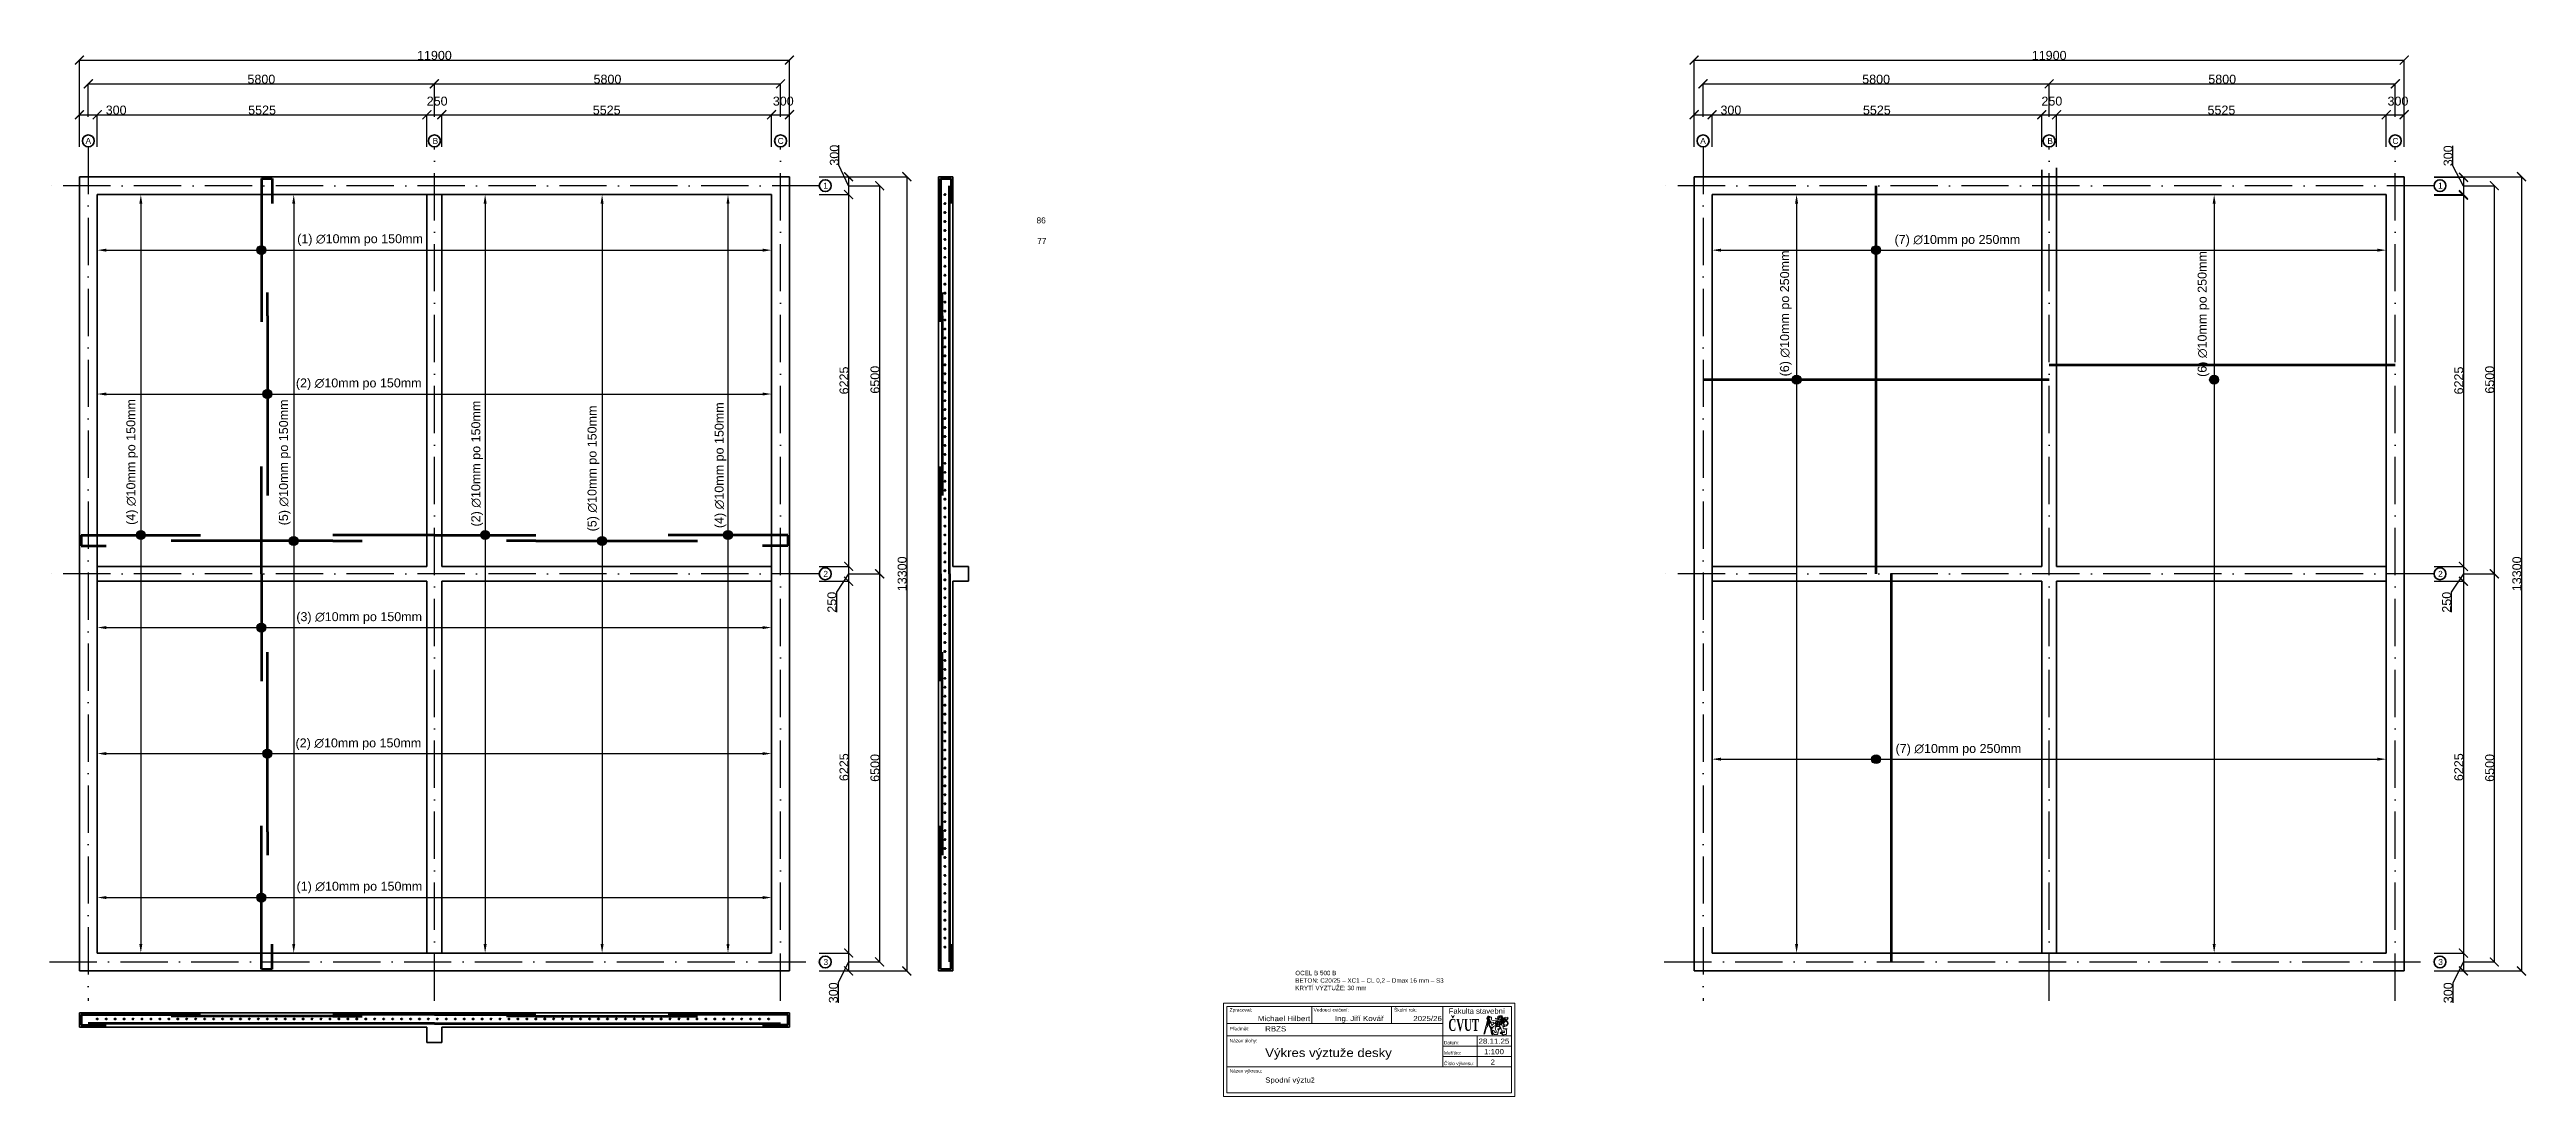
# Model space of a CAD drawing. Header units: millimetres. Extents: x -500 to 41010, y -2101 to 15429.
import ezdxf
from ezdxf.enums import TextEntityAlignment as Align

# ---------------------------------------------------------------- set-up
doc = ezdxf.new("R2010")
doc.units = ezdxf.units.MM
doc.linetypes.add('ACAD_ISO10W100', pattern=[18, 12, -3, 0, -3])
doc.layers.add('kóty', color=210, linetype='Continuous')
doc.layers.add('osy', color=7, linetype='ACAD_ISO10W100')
for name, color, linetype, lineweight in [('obrys budovi', 7, 'Continuous', 35), ('tenká', 7, 'Continuous', 15), ('Texty', 7, 'Continuous', 15), ('výztuž', 10, 'Continuous', 70)]:
    doc.layers.add(name, color=color, linetype=linetype, lineweight=lineweight)
doc.styles.add('osy', font='arial.ttf', dxfattribs={"height": 100})
doc.styles.add('POPIS', font='arial.ttf')
doc.styles.add('SE-STINEM', font='timesbd.ttf')
doc.styles.get("Standard").update_dxf_attribs({"font": 'arial.ttf'})
doc.dimstyles.new('kotyyy', dxfattribs={"dimtxt": 150, "dimasz": 150, "dimexe": 1.25, "dimexo": 500, "dimtad": 1, "dimtxsty": 'Standard', "dimblk": 'ARCHTICK', "dimcen": 2.5, "dimadec": 0, "dimazin": 0, "dimtfac": 1, "dimtmove": 0, "dimatfit": 3, "dimldrblk": 'ARCHTICK', "dimfxl": 1, "dimarcsym": 0})
doc.dimstyles.new('OZNACENI VYZTUZI', dxfattribs={"dimtxt": 150, "dimasz": 150, "dimexe": 1.25, "dimexo": 500, "dimtad": 1, "dimtxsty": 'Standard', "dimcen": 2.5, "dimadec": 0, "dimazin": 0, "dimtfac": 1, "dimtmove": 0, "dimatfit": 3, "dimldrblk": 'ARCHTICK', "dimfxl": 1, "dimarcsym": 0})

msp = doc.modelspace()

# ---------------------------------------------------------------- texts
at = {"layer": 'obrys budovi', "char_height": 100, "attachment_point": 1, "style": 'osy'}
for s, width, insert in [('A', 182.34185, (103.16, 13949.483)), ('B', 182.34185, (5920.682, 13949.483)), ('C', 182.34185, (11703.16, 13949.483)), ('A', 182.34185, (27163.76, 13949.483)), ('B', 182.34185, (32981.283, 13949.483)), ('C', 182.34185, (38763.76, 13949.483)), ('1', 182.34185, (12467.275, 13199.483)), ('1', 182.34185, (39527.876, 13199.483)), ('86', 2565.36163, (16040.152, 12618.622)), ('2', 182.34185, (12468.629, 6699.483)), ('2', 182.34185, (39529.229, 6699.483)), ('3', 182.34185, (12470.751, 199.483)), ('3', 182.34185, (39531.351, 199.483))]:
    msp.add_mtext_dynamic_manual_height_columns(s, width=width, gutter_width=500, heights=[0], dxfattribs=dict(at, insert=insert))
at = {"layer": 'tenká', "ltscale": 25, "insert": (20377.209, 2.93), "char_height": 75, "attachment_point": 1}
msp.add_mtext_dynamic_manual_height_columns('\\A1;OCEL B 500 B\\PBETON: C20/25 – XC1 – CL 0,2 – Dmax 16 mm – S3\\PKRYTÍ VÝZTUŽE: 30 mm', width=3590.66075, gutter_width=2300, heights=[0], dxfattribs=at)
at = {"layer": 'Texty', "style": 'POPIS'}
for s, height, p in [('Zpracoval:', 57.4607, (19276.968, -680.697)), ('Vedoucí cvičení:', 57.46069, (20684.456, -680.697)), ('Školní rok:', 57.46069, (22032.59, -680.697)), ('Předmět:', 57.4607, (19276.968, -995.849)), ('Název úlohy:', 57.46069, (19276.968, -1196.721)), ('Datum:', 57.4607, (22869.15, -1229.828)), ('Název výkresu:', 57.46069, (19276.968, -1702.829)), ('Číslo výkresu:', 57.46069, (22869.15, -1577.43)), ('Meřítko:', 57.4607, (22869.15, -1403.629))]:
    msp.add_text(s, height=height, dxfattribs=at).set_placement(p)
at = {"layer": 'Texty', "style": 'POPIS', "width": 1.1}
for s, height, p in [('Michael Hilbert', 86.19104, (19749.741, -840.667)), ('Ing. Jiří Kovář', 86.19104, (21040.362, -839.467)), ('2025/26', 86.191, (22354.772, -839.467)), ('RBZS', 86.191, (19872.244, -1012.667)), ('28.11.25', 86.191, (23448.104, -1219.584)), ('Výkres výztuže desky', 143.65173, (19872.244, -1441.94)), ('1:100', 86.191, (23542.005, -1394.312)), ('2', 86.191, (23649.508, -1569.752)), ('Spodní výztuž', 86.19104, (19872.244, -1869.793))]:
    msp.add_text(s, height=height, dxfattribs=at).set_placement(p)
at = {"layer": 'Texty', "style": 'SE-STINEM', "width": 0.6}
msp.add_text('ČVUT', height=201.1124, dxfattribs=at).set_placement((23200.633, -1004.399), align=Align.CENTER)
at = {"layer": 'Texty', "style": 'POPIS'}
msp.add_text('Fakulta stavební', height=91.93711, dxfattribs=at).set_placement((23420.561, -717.542), align=Align.CENTER)
at = {"layer": 'výztuž', "insert": (16052.878, 12275.759), "char_height": 100, "attachment_point": 1, "style": 'osy'}
msp.add_mtext_dynamic_manual_height_columns('77', width=514.86249, gutter_width=500, heights=[0], dxfattribs=at)

# ---------------------------------------------------------------- blocks, each defined once
blk = doc.blocks.new('_ArchTick')
at = {"color": 0, "linetype": 'ByBlock', "const_width": 0.15}
blk.add_lwpolyline([(-0.5, -0.5), (0.5, 0.5)], dxfattribs=at)
blk = doc.blocks.new('*D4')
at = {"layer": 'Defpoints', "color": 0, "transparency": 16777216}
for p in [(300, 14338), (0, 13300), (300, 13300)]:
    blk.add_point(p, dxfattribs=at)
at = {"layer": 'kóty', "color": 0, "lineweight": -2, "transparency": 16777216}
for p, q in [((0, 13800), (0, 14339)), ((0, 14338), (300, 14338)), ((300, 13800), (300, 14339)), ((300, 14338), (782, 14338))]:
    blk.add_line(p, q, dxfattribs=at)
at = {"layer": 'kóty', "color": 0, "lineweight": -2, "transparency": 16777216, "xscale": 150, "yscale": 150, "zscale": 150, "rotation": 180}
blk.add_blockref('_ArchTick', (0, 14338), dxfattribs=at)
at = {"layer": 'kóty', "color": 0, "lineweight": -2, "transparency": 16777216, "xscale": 150, "yscale": 150, "zscale": 150}
blk.add_blockref('_ArchTick', (300, 14338), dxfattribs=at)
at = {"layer": 'kóty', "color": 0, "transparency": 16777216, "insert": (616, 14415), "char_height": 150, "attachment_point": 5}
blk.add_mtext('300', dxfattribs=at)
blk = doc.blocks.new('*D5')
at = {"layer": 'Defpoints', "color": 0, "transparency": 16777216}
for p in [(5825, 14338), (300, 13300), (5825, 13300)]:
    blk.add_point(p, dxfattribs=at)
at = {"layer": 'kóty', "color": 0, "lineweight": -2, "transparency": 16777216}
for p, q in [((300, 13800), (300, 14339)), ((300, 14338), (5825, 14338)), ((5825, 13800), (5825, 14339))]:
    blk.add_line(p, q, dxfattribs=at)
at = {"layer": 'kóty', "color": 0, "lineweight": -2, "transparency": 16777216, "xscale": 150, "yscale": 150, "zscale": 150, "rotation": 180}
blk.add_blockref('_ArchTick', (300, 14338), dxfattribs=at)
at = {"layer": 'kóty', "color": 0, "lineweight": -2, "transparency": 16777216, "xscale": 150, "yscale": 150, "zscale": 150}
blk.add_blockref('_ArchTick', (5825, 14338), dxfattribs=at)
at = {"layer": 'kóty', "color": 0, "transparency": 16777216, "insert": (3062, 14415), "char_height": 150, "attachment_point": 5}
blk.add_mtext('5525', dxfattribs=at)
blk = doc.blocks.new('*D6')
at = {"layer": 'Defpoints', "color": 0, "transparency": 16777216}
for p in [(6075, 14338), (5825, 13300), (6075, 13300)]:
    blk.add_point(p, dxfattribs=at)
at = {"layer": 'kóty', "color": 0, "lineweight": -2, "transparency": 16777216}
for p, q in [((5825, 13800), (5825, 14339)), ((5825, 14338), (6075, 14338)), ((6075, 13800), (6075, 14339))]:
    blk.add_line(p, q, dxfattribs=at)
at = {"layer": 'kóty', "color": 0, "lineweight": -2, "transparency": 16777216, "xscale": 150, "yscale": 150, "zscale": 150, "rotation": 180}
blk.add_blockref('_ArchTick', (5825, 14338), dxfattribs=at)
at = {"layer": 'kóty', "color": 0, "lineweight": -2, "transparency": 16777216, "xscale": 150, "yscale": 150, "zscale": 150}
blk.add_blockref('_ArchTick', (6075, 14338), dxfattribs=at)
at = {"layer": 'kóty', "color": 0, "transparency": 16777216, "insert": (5996, 14565), "char_height": 150, "attachment_point": 5}
blk.add_mtext('250', dxfattribs=at)
blk = doc.blocks.new('*D7')
at = {"layer": 'Defpoints', "color": 0, "transparency": 16777216}
for p in [(11600, 14338), (6075, 13300), (11600, 13300)]:
    blk.add_point(p, dxfattribs=at)
at = {"layer": 'kóty', "color": 0, "lineweight": -2, "transparency": 16777216}
for p, q in [((6075, 13800), (6075, 14339)), ((6075, 14338), (11600, 14338)), ((11600, 13800), (11600, 14339))]:
    blk.add_line(p, q, dxfattribs=at)
at = {"layer": 'kóty', "color": 0, "lineweight": -2, "transparency": 16777216, "xscale": 150, "yscale": 150, "zscale": 150, "rotation": 180}
blk.add_blockref('_ArchTick', (6075, 14338), dxfattribs=at)
at = {"layer": 'kóty', "color": 0, "lineweight": -2, "transparency": 16777216, "xscale": 150, "yscale": 150, "zscale": 150}
blk.add_blockref('_ArchTick', (11600, 14338), dxfattribs=at)
at = {"layer": 'kóty', "color": 0, "transparency": 16777216, "insert": (8837, 14415), "char_height": 150, "attachment_point": 5}
blk.add_mtext('5525', dxfattribs=at)
blk = doc.blocks.new('*D8')
at = {"layer": 'Defpoints', "color": 0, "transparency": 16777216}
for p in [(11900, 14338), (11600, 13300), (11900, 13300)]:
    blk.add_point(p, dxfattribs=at)
at = {"layer": 'kóty', "color": 0, "lineweight": -2, "transparency": 16777216}
for p, q in [((11600, 13800), (11600, 14339)), ((11600, 14338), (11900, 14338)), ((11900, 13800), (11900, 14339))]:
    blk.add_line(p, q, dxfattribs=at)
at = {"layer": 'kóty', "color": 0, "lineweight": -2, "transparency": 16777216, "xscale": 150, "yscale": 150, "zscale": 150, "rotation": 180}
blk.add_blockref('_ArchTick', (11600, 14338), dxfattribs=at)
at = {"layer": 'kóty', "color": 0, "lineweight": -2, "transparency": 16777216, "xscale": 150, "yscale": 150, "zscale": 150}
blk.add_blockref('_ArchTick', (11900, 14338), dxfattribs=at)
at = {"layer": 'kóty', "color": 0, "transparency": 16777216, "insert": (11796, 14565), "char_height": 150, "attachment_point": 5}
blk.add_mtext('300', dxfattribs=at)
blk = doc.blocks.new('*D9')
at = {"layer": 'Defpoints', "color": 0, "transparency": 16777216}
for p in [(5950, 14855), (150, 13800), (5950, 13800)]:
    blk.add_point(p, dxfattribs=at)
at = {"layer": 'kóty', "color": 0, "lineweight": -2, "transparency": 16777216}
for p, q in [((150, 14300), (150, 14856)), ((150, 14855), (5950, 14855)), ((5950, 14300), (5950, 14856))]:
    blk.add_line(p, q, dxfattribs=at)
at = {"layer": 'kóty', "color": 0, "lineweight": -2, "transparency": 16777216, "xscale": 150, "yscale": 150, "zscale": 150, "rotation": 180}
blk.add_blockref('_ArchTick', (150, 14855), dxfattribs=at)
at = {"layer": 'kóty', "color": 0, "lineweight": -2, "transparency": 16777216, "xscale": 150, "yscale": 150, "zscale": 150}
blk.add_blockref('_ArchTick', (5950, 14855), dxfattribs=at)
at = {"layer": 'kóty', "color": 0, "transparency": 16777216, "insert": (3050, 14932), "char_height": 150, "attachment_point": 5}
blk.add_mtext('5800', dxfattribs=at)
blk = doc.blocks.new('*D10')
at = {"layer": 'Defpoints', "color": 0, "transparency": 16777216}
for p in [(11750, 14855), (5950, 13800), (11750, 13800)]:
    blk.add_point(p, dxfattribs=at)
at = {"layer": 'kóty', "color": 0, "lineweight": -2, "transparency": 16777216}
for p, q in [((5950, 14300), (5950, 14856)), ((5950, 14855), (11750, 14855)), ((11750, 14300), (11750, 14856))]:
    blk.add_line(p, q, dxfattribs=at)
at = {"layer": 'kóty', "color": 0, "lineweight": -2, "transparency": 16777216, "xscale": 150, "yscale": 150, "zscale": 150, "rotation": 180}
blk.add_blockref('_ArchTick', (5950, 14855), dxfattribs=at)
at = {"layer": 'kóty', "color": 0, "lineweight": -2, "transparency": 16777216, "xscale": 150, "yscale": 150, "zscale": 150}
blk.add_blockref('_ArchTick', (11750, 14855), dxfattribs=at)
at = {"layer": 'kóty', "color": 0, "transparency": 16777216, "insert": (8850, 14932), "char_height": 150, "attachment_point": 5}
blk.add_mtext('5800', dxfattribs=at)
blk = doc.blocks.new('*D11')
at = {"layer": 'Defpoints', "color": 0, "transparency": 16777216}
for p in [(11900, 15253), (0, 13300), (11900, 13300)]:
    blk.add_point(p, dxfattribs=at)
at = {"layer": 'kóty', "color": 0, "lineweight": -2, "transparency": 16777216}
for p, q in [((0, 13800), (0, 15255)), ((0, 15253), (11900, 15253)), ((11900, 13800), (11900, 15255))]:
    blk.add_line(p, q, dxfattribs=at)
at = {"layer": 'kóty', "color": 0, "lineweight": -2, "transparency": 16777216, "xscale": 150, "yscale": 150, "zscale": 150, "rotation": 180}
blk.add_blockref('_ArchTick', (0, 15253), dxfattribs=at)
at = {"layer": 'kóty', "color": 0, "lineweight": -2, "transparency": 16777216, "xscale": 150, "yscale": 150, "zscale": 150}
blk.add_blockref('_ArchTick', (11900, 15253), dxfattribs=at)
at = {"layer": 'kóty', "color": 0, "transparency": 16777216, "insert": (5950, 15331), "char_height": 150, "attachment_point": 5}
blk.add_mtext('11900', dxfattribs=at)
blk = doc.blocks.new('*D12')
at = {"layer": 'Defpoints', "color": 0, "transparency": 16777216}
for p in [(11900, 13000), (11900, 6775), (12892, 6775)]:
    blk.add_point(p, dxfattribs=at)
at = {"layer": 'kóty', "color": 0, "lineweight": -2, "transparency": 16777216}
for p, q in [((12400, 13000), (12894, 13000)), ((12892, 13000), (12892, 6775)), ((12400, 6775), (12894, 6775))]:
    blk.add_line(p, q, dxfattribs=at)
at = {"layer": 'kóty', "color": 0, "lineweight": -2, "transparency": 16777216, "xscale": 150, "yscale": 150, "zscale": 150}
for p, rotation in [((12892, 13000), 90), ((12892, 6775), 270)]:
    blk.add_blockref('_ArchTick', p, dxfattribs=dict(at, rotation=rotation))
at = {"layer": 'kóty', "color": 0, "transparency": 16777216, "insert": (12815, 9888), "char_height": 150, "attachment_point": 5, "rotation": 90}
blk.add_mtext('6225', dxfattribs=at)
blk = doc.blocks.new('*D13')
at = {"layer": 'Defpoints', "color": 0, "transparency": 16777216}
for p in [(11900, 6775), (11900, 6525), (12892, 6525)]:
    blk.add_point(p, dxfattribs=at)
at = {"layer": 'kóty', "color": 0, "lineweight": -2, "transparency": 16777216}
for p, q in [((12400, 6775), (12894, 6775)), ((12892, 6650), (12689, 6341)), ((12892, 6775), (12892, 6525)), ((12400, 6525), (12894, 6525)), ((12689, 6341), (12689, 6007))]:
    blk.add_line(p, q, dxfattribs=at)
at = {"layer": 'kóty', "color": 0, "lineweight": -2, "transparency": 16777216, "xscale": 150, "yscale": 150, "zscale": 150}
for p, rotation in [((12892, 6775), 90), ((12892, 6525), 270)]:
    blk.add_blockref('_ArchTick', p, dxfattribs=dict(at, rotation=rotation))
at = {"layer": 'kóty', "color": 0, "transparency": 16777216, "insert": (12612, 6174), "char_height": 150, "attachment_point": 5, "rotation": 90}
blk.add_mtext('250', dxfattribs=at)
blk = doc.blocks.new('*D14')
at = {"layer": 'Defpoints', "color": 0, "transparency": 16777216}
for p in [(11900, 6525), (11900, 300), (12892, 300)]:
    blk.add_point(p, dxfattribs=at)
at = {"layer": 'kóty', "color": 0, "lineweight": -2, "transparency": 16777216}
for p, q in [((12400, 6525), (12894, 6525)), ((12892, 6525), (12892, 300)), ((12400, 300), (12894, 300))]:
    blk.add_line(p, q, dxfattribs=at)
at = {"layer": 'kóty', "color": 0, "lineweight": -2, "transparency": 16777216, "xscale": 150, "yscale": 150, "zscale": 150}
for p, rotation in [((12892, 6525), 90), ((12892, 300), 270)]:
    blk.add_blockref('_ArchTick', p, dxfattribs=dict(at, rotation=rotation))
at = {"layer": 'kóty', "color": 0, "transparency": 16777216, "insert": (12815, 3412), "char_height": 150, "attachment_point": 5, "rotation": 90}
blk.add_mtext('6225', dxfattribs=at)
blk = doc.blocks.new('*D15')
at = {"layer": 'Defpoints', "color": 0, "transparency": 16777216}
for p in [(11900, 300), (11900, 0), (12892, 0)]:
    blk.add_point(p, dxfattribs=at)
at = {"layer": 'kóty', "color": 0, "lineweight": -2, "transparency": 16777216}
for p, q in [((12400, 300), (12894, 300)), ((12400, 0), (12894, 0)), ((12892, 150), (12714, -200)), ((12892, 300), (12892, 0)), ((12714, -200), (12714, -532))]:
    blk.add_line(p, q, dxfattribs=at)
at = {"layer": 'kóty', "color": 0, "lineweight": -2, "transparency": 16777216, "xscale": 150, "yscale": 150, "zscale": 150}
for p, rotation in [((12892, 300), 90), ((12892, 0), 270)]:
    blk.add_blockref('_ArchTick', p, dxfattribs=dict(at, rotation=rotation))
at = {"layer": 'kóty', "color": 0, "transparency": 16777216, "insert": (12637, -366), "char_height": 150, "attachment_point": 5, "rotation": 90}
blk.add_mtext('300', dxfattribs=at)
blk = doc.blocks.new('*D16')
at = {"layer": 'Defpoints', "color": 0, "transparency": 16777216}
for p in [(11900, 13300), (11900, 13000), (12892, 13000)]:
    blk.add_point(p, dxfattribs=at)
at = {"layer": 'kóty', "color": 0, "lineweight": -2, "transparency": 16777216}
for p, q in [((12730, 13494), (12730, 13826)), ((12400, 13300), (12894, 13300)), ((12892, 13150), (12730, 13494)), ((12892, 13300), (12892, 13000)), ((12400, 13000), (12894, 13000))]:
    blk.add_line(p, q, dxfattribs=at)
at = {"layer": 'kóty', "color": 0, "lineweight": -2, "transparency": 16777216, "xscale": 150, "yscale": 150, "zscale": 150}
for p, rotation in [((12892, 13300), 90), ((12892, 13000), 270)]:
    blk.add_blockref('_ArchTick', p, dxfattribs=dict(at, rotation=rotation))
at = {"layer": 'kóty', "color": 0, "transparency": 16777216, "insert": (12653, 13660), "char_height": 150, "attachment_point": 5, "rotation": 90}
blk.add_mtext('300', dxfattribs=at)
blk = doc.blocks.new('*D17')
at = {"layer": 'Defpoints', "color": 0, "transparency": 16777216}
for p in [(12400, 13150), (12400, 6650), (13411, 6650)]:
    blk.add_point(p, dxfattribs=at)
at = {"layer": 'kóty', "color": 0, "lineweight": -2, "transparency": 16777216}
for p, q in [((12900, 13150), (13412, 13150)), ((13411, 13150), (13411, 6650)), ((12900, 6650), (13412, 6650))]:
    blk.add_line(p, q, dxfattribs=at)
at = {"layer": 'kóty', "color": 0, "lineweight": -2, "transparency": 16777216, "xscale": 150, "yscale": 150, "zscale": 150}
for p, rotation in [((13411, 13150), 90), ((13411, 6650), 270)]:
    blk.add_blockref('_ArchTick', p, dxfattribs=dict(at, rotation=rotation))
at = {"layer": 'kóty', "color": 0, "transparency": 16777216, "insert": (13334, 9900), "char_height": 150, "attachment_point": 5, "rotation": 90}
blk.add_mtext('6500', dxfattribs=at)
blk = doc.blocks.new('*D18')
at = {"layer": 'Defpoints', "color": 0, "transparency": 16777216}
for p in [(12400, 6650), (12400, 150), (13411, 150)]:
    blk.add_point(p, dxfattribs=at)
at = {"layer": 'kóty', "color": 0, "lineweight": -2, "transparency": 16777216}
for p, q in [((12900, 6650), (13412, 6650)), ((13411, 6650), (13411, 150)), ((12900, 150), (13412, 150))]:
    blk.add_line(p, q, dxfattribs=at)
at = {"layer": 'kóty', "color": 0, "lineweight": -2, "transparency": 16777216, "xscale": 150, "yscale": 150, "zscale": 150}
for p, rotation in [((13411, 6650), 90), ((13411, 150), 270)]:
    blk.add_blockref('_ArchTick', p, dxfattribs=dict(at, rotation=rotation))
at = {"layer": 'kóty', "color": 0, "transparency": 16777216, "insert": (13334, 3400), "char_height": 150, "attachment_point": 5, "rotation": 90}
blk.add_mtext('6500', dxfattribs=at)
blk = doc.blocks.new('*D19')
at = {"layer": 'Defpoints', "color": 0, "transparency": 16777216}
for p in [(11900, 13300), (11900, 0), (13866, 0)]:
    blk.add_point(p, dxfattribs=at)
at = {"layer": 'kóty', "color": 0, "lineweight": -2, "transparency": 16777216}
for p, q in [((12400, 13300), (13867, 13300)), ((13866, 13300), (13866, 0)), ((12400, 0), (13867, 0))]:
    blk.add_line(p, q, dxfattribs=at)
at = {"layer": 'kóty', "color": 0, "lineweight": -2, "transparency": 16777216, "xscale": 150, "yscale": 150, "zscale": 150}
for p, rotation in [((13866, 13300), 90), ((13866, 0), 270)]:
    blk.add_blockref('_ArchTick', p, dxfattribs=dict(at, rotation=rotation))
at = {"layer": 'kóty', "color": 0, "transparency": 16777216, "insert": (13789, 6650), "char_height": 150, "attachment_point": 5, "rotation": 90}
blk.add_mtext('13300', dxfattribs=at)
blk = doc.blocks.new('*D35')
at = {"layer": 'Defpoints', "color": 0, "transparency": 16777216}
for p in [(27361, 14338), (27061, 13300), (27361, 13300)]:
    blk.add_point(p, dxfattribs=at)
at = {"layer": 'kóty', "color": 0, "lineweight": -2, "transparency": 16777216}
for p, q in [((27061, 13800), (27061, 14339)), ((27061, 14338), (27361, 14338)), ((27361, 13800), (27361, 14339)), ((27361, 14338), (27843, 14338))]:
    blk.add_line(p, q, dxfattribs=at)
at = {"layer": 'kóty', "color": 0, "lineweight": -2, "transparency": 16777216, "xscale": 150, "yscale": 150, "zscale": 150, "rotation": 180}
blk.add_blockref('_ArchTick', (27061, 14338), dxfattribs=at)
at = {"layer": 'kóty', "color": 0, "lineweight": -2, "transparency": 16777216, "xscale": 150, "yscale": 150, "zscale": 150}
blk.add_blockref('_ArchTick', (27361, 14338), dxfattribs=at)
at = {"layer": 'kóty', "color": 0, "transparency": 16777216, "insert": (27677, 14415), "char_height": 150, "attachment_point": 5}
blk.add_mtext('300', dxfattribs=at)
blk = doc.blocks.new('*D26')
at = {"layer": 'Defpoints', "color": 0, "transparency": 16777216}
for p in [(32886, 14338), (27361, 13300), (32886, 13300)]:
    blk.add_point(p, dxfattribs=at)
at = {"layer": 'kóty', "color": 0, "lineweight": -2, "transparency": 16777216}
for p, q in [((27361, 13800), (27361, 14339)), ((27361, 14338), (32886, 14338)), ((32886, 13800), (32886, 14339))]:
    blk.add_line(p, q, dxfattribs=at)
at = {"layer": 'kóty', "color": 0, "lineweight": -2, "transparency": 16777216, "xscale": 150, "yscale": 150, "zscale": 150, "rotation": 180}
blk.add_blockref('_ArchTick', (27361, 14338), dxfattribs=at)
at = {"layer": 'kóty', "color": 0, "lineweight": -2, "transparency": 16777216, "xscale": 150, "yscale": 150, "zscale": 150}
blk.add_blockref('_ArchTick', (32886, 14338), dxfattribs=at)
at = {"layer": 'kóty', "color": 0, "transparency": 16777216, "insert": (30123, 14415), "char_height": 150, "attachment_point": 5}
blk.add_mtext('5525', dxfattribs=at)
blk = doc.blocks.new('*D27')
at = {"layer": 'Defpoints', "color": 0, "transparency": 16777216}
for p in [(33136, 14338), (32886, 13300), (33136, 13300)]:
    blk.add_point(p, dxfattribs=at)
at = {"layer": 'kóty', "color": 0, "lineweight": -2, "transparency": 16777216}
for p, q in [((32886, 13800), (32886, 14339)), ((32886, 14338), (33136, 14338)), ((33136, 13800), (33136, 14339))]:
    blk.add_line(p, q, dxfattribs=at)
at = {"layer": 'kóty', "color": 0, "lineweight": -2, "transparency": 16777216, "xscale": 150, "yscale": 150, "zscale": 150, "rotation": 180}
blk.add_blockref('_ArchTick', (32886, 14338), dxfattribs=at)
at = {"layer": 'kóty', "color": 0, "lineweight": -2, "transparency": 16777216, "xscale": 150, "yscale": 150, "zscale": 150}
blk.add_blockref('_ArchTick', (33136, 14338), dxfattribs=at)
at = {"layer": 'kóty', "color": 0, "transparency": 16777216, "insert": (33056, 14565), "char_height": 150, "attachment_point": 5}
blk.add_mtext('250', dxfattribs=at)
blk = doc.blocks.new('*D28')
at = {"layer": 'Defpoints', "color": 0, "transparency": 16777216}
for p in [(38661, 14338), (33136, 13300), (38661, 13300)]:
    blk.add_point(p, dxfattribs=at)
at = {"layer": 'kóty', "color": 0, "lineweight": -2, "transparency": 16777216}
for p, q in [((33136, 13800), (33136, 14339)), ((33136, 14338), (38661, 14338)), ((38661, 13800), (38661, 14339))]:
    blk.add_line(p, q, dxfattribs=at)
at = {"layer": 'kóty', "color": 0, "lineweight": -2, "transparency": 16777216, "xscale": 150, "yscale": 150, "zscale": 150, "rotation": 180}
blk.add_blockref('_ArchTick', (33136, 14338), dxfattribs=at)
at = {"layer": 'kóty', "color": 0, "lineweight": -2, "transparency": 16777216, "xscale": 150, "yscale": 150, "zscale": 150}
blk.add_blockref('_ArchTick', (38661, 14338), dxfattribs=at)
at = {"layer": 'kóty', "color": 0, "transparency": 16777216, "insert": (35898, 14415), "char_height": 150, "attachment_point": 5}
blk.add_mtext('5525', dxfattribs=at)
blk = doc.blocks.new('*D29')
at = {"layer": 'Defpoints', "color": 0, "transparency": 16777216}
for p in [(38961, 14338), (38661, 13300), (38961, 13300)]:
    blk.add_point(p, dxfattribs=at)
at = {"layer": 'kóty', "color": 0, "lineweight": -2, "transparency": 16777216}
for p, q in [((38661, 13800), (38661, 14339)), ((38661, 14338), (38961, 14338)), ((38961, 13800), (38961, 14339))]:
    blk.add_line(p, q, dxfattribs=at)
at = {"layer": 'kóty', "color": 0, "lineweight": -2, "transparency": 16777216, "xscale": 150, "yscale": 150, "zscale": 150, "rotation": 180}
blk.add_blockref('_ArchTick', (38661, 14338), dxfattribs=at)
at = {"layer": 'kóty', "color": 0, "lineweight": -2, "transparency": 16777216, "xscale": 150, "yscale": 150, "zscale": 150}
blk.add_blockref('_ArchTick', (38961, 14338), dxfattribs=at)
at = {"layer": 'kóty', "color": 0, "transparency": 16777216, "insert": (38856, 14565), "char_height": 150, "attachment_point": 5}
blk.add_mtext('300', dxfattribs=at)
blk = doc.blocks.new('*D20')
at = {"layer": 'Defpoints', "color": 0, "transparency": 16777216}
for p in [(33011, 14855), (27211, 13800), (33011, 13800)]:
    blk.add_point(p, dxfattribs=at)
at = {"layer": 'kóty', "color": 0, "lineweight": -2, "transparency": 16777216}
for p, q in [((27211, 14300), (27211, 14856)), ((27211, 14855), (33011, 14855)), ((33011, 14300), (33011, 14856))]:
    blk.add_line(p, q, dxfattribs=at)
at = {"layer": 'kóty', "color": 0, "lineweight": -2, "transparency": 16777216, "xscale": 150, "yscale": 150, "zscale": 150, "rotation": 180}
blk.add_blockref('_ArchTick', (27211, 14855), dxfattribs=at)
at = {"layer": 'kóty', "color": 0, "lineweight": -2, "transparency": 16777216, "xscale": 150, "yscale": 150, "zscale": 150}
blk.add_blockref('_ArchTick', (33011, 14855), dxfattribs=at)
at = {"layer": 'kóty', "color": 0, "transparency": 16777216, "insert": (30111, 14932), "char_height": 150, "attachment_point": 5}
blk.add_mtext('5800', dxfattribs=at)
blk = doc.blocks.new('*D21')
at = {"layer": 'Defpoints', "color": 0, "transparency": 16777216}
for p in [(38811, 14855), (33011, 13800), (38811, 13800)]:
    blk.add_point(p, dxfattribs=at)
at = {"layer": 'kóty', "color": 0, "lineweight": -2, "transparency": 16777216}
for p, q in [((33011, 14300), (33011, 14856)), ((33011, 14855), (38811, 14855)), ((38811, 14300), (38811, 14856))]:
    blk.add_line(p, q, dxfattribs=at)
at = {"layer": 'kóty', "color": 0, "lineweight": -2, "transparency": 16777216, "xscale": 150, "yscale": 150, "zscale": 150, "rotation": 180}
blk.add_blockref('_ArchTick', (33011, 14855), dxfattribs=at)
at = {"layer": 'kóty', "color": 0, "lineweight": -2, "transparency": 16777216, "xscale": 150, "yscale": 150, "zscale": 150}
blk.add_blockref('_ArchTick', (38811, 14855), dxfattribs=at)
at = {"layer": 'kóty', "color": 0, "transparency": 16777216, "insert": (35911, 14932), "char_height": 150, "attachment_point": 5}
blk.add_mtext('5800', dxfattribs=at)
blk = doc.blocks.new('*D30')
at = {"layer": 'Defpoints', "color": 0, "transparency": 16777216}
for p in [(38961, 15253), (27061, 13300), (38961, 13300)]:
    blk.add_point(p, dxfattribs=at)
at = {"layer": 'kóty', "color": 0, "lineweight": -2, "transparency": 16777216}
for p, q in [((27061, 13800), (27061, 15255)), ((27061, 15253), (38961, 15253)), ((38961, 13800), (38961, 15255))]:
    blk.add_line(p, q, dxfattribs=at)
at = {"layer": 'kóty', "color": 0, "lineweight": -2, "transparency": 16777216, "xscale": 150, "yscale": 150, "zscale": 150, "rotation": 180}
blk.add_blockref('_ArchTick', (27061, 15253), dxfattribs=at)
at = {"layer": 'kóty', "color": 0, "lineweight": -2, "transparency": 16777216, "xscale": 150, "yscale": 150, "zscale": 150}
blk.add_blockref('_ArchTick', (38961, 15253), dxfattribs=at)
at = {"layer": 'kóty', "color": 0, "transparency": 16777216, "insert": (33011, 15331), "char_height": 150, "attachment_point": 5}
blk.add_mtext('11900', dxfattribs=at)
blk = doc.blocks.new('*D23')
at = {"layer": 'Defpoints', "color": 0, "transparency": 16777216}
for p in [(38961, 13000), (38961, 6775), (39953, 6775)]:
    blk.add_point(p, dxfattribs=at)
at = {"layer": 'kóty', "color": 0, "lineweight": -2, "transparency": 16777216}
for p, q in [((39461, 13000), (39954, 13000)), ((39953, 13000), (39953, 6775)), ((39461, 6775), (39954, 6775))]:
    blk.add_line(p, q, dxfattribs=at)
at = {"layer": 'kóty', "color": 0, "lineweight": -2, "transparency": 16777216, "xscale": 150, "yscale": 150, "zscale": 150}
for p, rotation in [((39953, 13000), 90), ((39953, 6775), 270)]:
    blk.add_blockref('_ArchTick', p, dxfattribs=dict(at, rotation=rotation))
at = {"layer": 'kóty', "color": 0, "transparency": 16777216, "insert": (39876, 9887), "char_height": 150, "attachment_point": 5, "rotation": 90}
blk.add_mtext('6225', dxfattribs=at)
blk = doc.blocks.new('*D24')
at = {"layer": 'Defpoints', "color": 0, "transparency": 16777216}
for p in [(38961, 6775), (38961, 6525), (39953, 6525)]:
    blk.add_point(p, dxfattribs=at)
at = {"layer": 'kóty', "color": 0, "lineweight": -2, "transparency": 16777216}
for p, q in [((39461, 6775), (39954, 6775)), ((39953, 6650), (39750, 6341)), ((39953, 6775), (39953, 6525)), ((39461, 6525), (39954, 6525)), ((39750, 6341), (39750, 6007))]:
    blk.add_line(p, q, dxfattribs=at)
at = {"layer": 'kóty', "color": 0, "lineweight": -2, "transparency": 16777216, "xscale": 150, "yscale": 150, "zscale": 150}
for p, rotation in [((39953, 6775), 90), ((39953, 6525), 270)]:
    blk.add_blockref('_ArchTick', p, dxfattribs=dict(at, rotation=rotation))
at = {"layer": 'kóty', "color": 0, "transparency": 16777216, "insert": (39673, 6174), "char_height": 150, "attachment_point": 5, "rotation": 90}
blk.add_mtext('250', dxfattribs=at)
blk = doc.blocks.new('*D25')
at = {"layer": 'Defpoints', "color": 0, "transparency": 16777216}
for p in [(38961, 6525), (38961, 300), (39953, 300)]:
    blk.add_point(p, dxfattribs=at)
at = {"layer": 'kóty', "color": 0, "lineweight": -2, "transparency": 16777216}
for p, q in [((39461, 6525), (39954, 6525)), ((39953, 6525), (39953, 300)), ((39461, 300), (39954, 300))]:
    blk.add_line(p, q, dxfattribs=at)
at = {"layer": 'kóty', "color": 0, "lineweight": -2, "transparency": 16777216, "xscale": 150, "yscale": 150, "zscale": 150}
for p, rotation in [((39953, 6525), 90), ((39953, 300), 270)]:
    blk.add_blockref('_ArchTick', p, dxfattribs=dict(at, rotation=rotation))
at = {"layer": 'kóty', "color": 0, "transparency": 16777216, "insert": (39876, 3412), "char_height": 150, "attachment_point": 5, "rotation": 90}
blk.add_mtext('6225', dxfattribs=at)
blk = doc.blocks.new('*D34')
at = {"layer": 'Defpoints', "color": 0, "transparency": 16777216}
for p in [(38961, 300), (38961, 0), (39953, 0)]:
    blk.add_point(p, dxfattribs=at)
at = {"layer": 'kóty', "color": 0, "lineweight": -2, "transparency": 16777216}
for p, q in [((39461, 300), (39954, 300)), ((39461, 0), (39954, 0)), ((39953, 150), (39775, -200)), ((39953, 300), (39953, 0)), ((39775, -200), (39775, -532))]:
    blk.add_line(p, q, dxfattribs=at)
at = {"layer": 'kóty', "color": 0, "lineweight": -2, "transparency": 16777216, "xscale": 150, "yscale": 150, "zscale": 150}
for p, rotation in [((39953, 300), 90), ((39953, 0), 270)]:
    blk.add_blockref('_ArchTick', p, dxfattribs=dict(at, rotation=rotation))
at = {"layer": 'kóty', "color": 0, "transparency": 16777216, "insert": (39698, -366), "char_height": 150, "attachment_point": 5, "rotation": 90}
blk.add_mtext('300', dxfattribs=at)
blk = doc.blocks.new('*D22')
at = {"layer": 'Defpoints', "color": 0, "transparency": 16777216}
for p in [(38961, 13290), (38961, 12990), (39953, 12990)]:
    blk.add_point(p, dxfattribs=at)
at = {"layer": 'kóty', "color": 0, "lineweight": -2, "transparency": 16777216}
for p, q in [((39774, 13484), (39774, 13816)), ((39461, 13290), (39954, 13290)), ((39953, 13140), (39774, 13484)), ((39953, 13290), (39953, 12990)), ((39461, 12990), (39954, 12990))]:
    blk.add_line(p, q, dxfattribs=at)
at = {"layer": 'kóty', "color": 0, "lineweight": -2, "transparency": 16777216, "xscale": 150, "yscale": 150, "zscale": 150}
for p, rotation in [((39953, 13290), 90), ((39953, 12990), 270)]:
    blk.add_blockref('_ArchTick', p, dxfattribs=dict(at, rotation=rotation))
at = {"layer": 'kóty', "color": 0, "transparency": 16777216, "insert": (39697, 13650), "char_height": 150, "attachment_point": 5, "rotation": 90}
blk.add_mtext('300', dxfattribs=at)
blk = doc.blocks.new('*D31')
at = {"layer": 'Defpoints', "color": 0, "transparency": 16777216}
for p in [(39461, 13150), (39461, 6650), (40471, 6650)]:
    blk.add_point(p, dxfattribs=at)
at = {"layer": 'kóty', "color": 0, "lineweight": -2, "transparency": 16777216}
for p, q in [((39961, 13150), (40473, 13150)), ((40471, 13150), (40471, 6650)), ((39961, 6650), (40473, 6650))]:
    blk.add_line(p, q, dxfattribs=at)
at = {"layer": 'kóty', "color": 0, "lineweight": -2, "transparency": 16777216, "xscale": 150, "yscale": 150, "zscale": 150}
for p, rotation in [((40471, 13150), 90), ((40471, 6650), 270)]:
    blk.add_blockref('_ArchTick', p, dxfattribs=dict(at, rotation=rotation))
at = {"layer": 'kóty', "color": 0, "transparency": 16777216, "insert": (40394, 9900), "char_height": 150, "attachment_point": 5, "rotation": 90}
blk.add_mtext('6500', dxfattribs=at)
blk = doc.blocks.new('*D32')
at = {"layer": 'Defpoints', "color": 0, "transparency": 16777216}
for p in [(39461, 6650), (39461, 150), (40471, 150)]:
    blk.add_point(p, dxfattribs=at)
at = {"layer": 'kóty', "color": 0, "lineweight": -2, "transparency": 16777216}
for p, q in [((39961, 6650), (40473, 6650)), ((40471, 6650), (40471, 150)), ((39961, 150), (40473, 150))]:
    blk.add_line(p, q, dxfattribs=at)
at = {"layer": 'kóty', "color": 0, "lineweight": -2, "transparency": 16777216, "xscale": 150, "yscale": 150, "zscale": 150}
for p, rotation in [((40471, 6650), 90), ((40471, 150), 270)]:
    blk.add_blockref('_ArchTick', p, dxfattribs=dict(at, rotation=rotation))
at = {"layer": 'kóty', "color": 0, "transparency": 16777216, "insert": (40394, 3400), "char_height": 150, "attachment_point": 5, "rotation": 90}
blk.add_mtext('6500', dxfattribs=at)
blk = doc.blocks.new('*D33')
at = {"layer": 'Defpoints', "color": 0, "transparency": 16777216}
for p in [(38961, 13300), (38961, 0), (40927, 0)]:
    blk.add_point(p, dxfattribs=at)
at = {"layer": 'kóty', "color": 0, "lineweight": -2, "transparency": 16777216}
for p, q in [((39461, 13300), (40928, 13300)), ((40927, 13300), (40927, 0)), ((39461, 0), (40928, 0))]:
    blk.add_line(p, q, dxfattribs=at)
at = {"layer": 'kóty', "color": 0, "lineweight": -2, "transparency": 16777216, "xscale": 150, "yscale": 150, "zscale": 150}
for p, rotation in [((40927, 13300), 90), ((40927, 0), 270)]:
    blk.add_blockref('_ArchTick', p, dxfattribs=dict(at, rotation=rotation))
at = {"layer": 'kóty', "color": 0, "transparency": 16777216, "insert": (40849, 6650), "char_height": 150, "attachment_point": 5, "rotation": 90}
blk.add_mtext('13300', dxfattribs=at)
blk = doc.blocks.new('*D36')
at = {"layer": 'Defpoints', "color": 0, "transparency": 16777216}
for p in [(300, 13000), (11600, 13000), (11600, 12070)]:
    blk.add_point(p, dxfattribs=at)
at = {"layer": 'kóty', "color": 0, "lineweight": -2, "transparency": 16777216}
for p, q in [((300, 12500), (300, 12069)), ((11600, 12500), (11600, 12069)), ((450, 12070), (11450, 12070))]:
    blk.add_line(p, q, dxfattribs=at)
at = {"layer": 'kóty', "color": 0, "transparency": 16777216}
for points in [[(450, 12095), (450, 12045), (300, 12070)], [(11450, 12095), (11450, 12045), (11600, 12070)]]:
    blk.add_solid(points, dxfattribs=at)
at = {"layer": 'kóty', "color": 0, "transparency": 16777216, "insert": (4703, 12239), "char_height": 150, "attachment_point": 5}
blk.add_mtext('(1) ∅10mm po 150mm ', dxfattribs=at)
blk = doc.blocks.new('*D37')
at = {"layer": 'Defpoints', "color": 0, "transparency": 16777216}
for p in [(300, 13000), (300, 300), (1030, 300)]:
    blk.add_point(p, dxfattribs=at)
at = {"layer": 'kóty', "color": 0, "lineweight": -2, "transparency": 16777216}
for p, q in [((800, 13000), (1031, 13000)), ((1030, 12850), (1030, 450)), ((800, 300), (1031, 300))]:
    blk.add_line(p, q, dxfattribs=at)
at = {"layer": 'kóty', "color": 0, "transparency": 16777216}
for points in [[(1005, 12850), (1055, 12850), (1030, 13000)], [(1005, 450), (1055, 450), (1030, 300)]]:
    blk.add_solid(points, dxfattribs=at)
at = {"layer": 'kóty', "color": 0, "transparency": 16777216, "insert": (885, 8523), "char_height": 150, "attachment_point": 5, "rotation": 90}
blk.add_mtext('(4) ∅10mm po 150mm', dxfattribs=at)
blk = doc.blocks.new('*D38')
at = {"layer": 'Defpoints', "color": 0, "transparency": 16777216}
for p in [(300, 10591), (11600, 10591), (11600, 9661)]:
    blk.add_point(p, dxfattribs=at)
at = {"layer": 'kóty', "color": 0, "lineweight": -2, "transparency": 16777216}
for p, q in [((300, 10091), (300, 9660)), ((11600, 10091), (11600, 9660)), ((450, 9661), (11450, 9661))]:
    blk.add_line(p, q, dxfattribs=at)
at = {"layer": 'kóty', "color": 0, "transparency": 16777216}
for points in [[(450, 9686), (450, 9636), (300, 9661)], [(11450, 9686), (11450, 9636), (11600, 9661)]]:
    blk.add_solid(points, dxfattribs=at)
at = {"layer": 'kóty', "color": 0, "transparency": 16777216, "insert": (4682, 9824), "char_height": 150, "width": 2195.92, "attachment_point": 5}
blk.add_mtext('(2) ∅10mm po 150mm ', dxfattribs=at)
blk = doc.blocks.new('*D39')
at = {"layer": 'Defpoints', "color": 0, "transparency": 16777216}
for p in [(300, 6680), (11600, 6680), (11600, 5750)]:
    blk.add_point(p, dxfattribs=at)
at = {"layer": 'kóty', "color": 0, "lineweight": -2, "transparency": 16777216}
for p, q in [((300, 6180), (300, 5749)), ((11600, 6180), (11600, 5749)), ((450, 5750), (11450, 5750))]:
    blk.add_line(p, q, dxfattribs=at)
at = {"layer": 'kóty', "color": 0, "transparency": 16777216}
for points in [[(450, 5775), (450, 5725), (300, 5750)], [(11450, 5775), (11450, 5725), (11600, 5750)]]:
    blk.add_solid(points, dxfattribs=at)
at = {"layer": 'kóty', "color": 0, "transparency": 16777216, "insert": (4689, 5910), "char_height": 150, "attachment_point": 5}
blk.add_mtext('(3) ∅10mm po 150mm ', dxfattribs=at)
blk = doc.blocks.new('*D40')
at = {"layer": 'Defpoints', "color": 0, "transparency": 16777216}
for p in [(300, 4570), (11600, 4570), (11600, 3640)]:
    blk.add_point(p, dxfattribs=at)
at = {"layer": 'kóty', "color": 0, "lineweight": -2, "transparency": 16777216}
for p, q in [((300, 4070), (300, 3639)), ((11600, 4070), (11600, 3639)), ((450, 3640), (11450, 3640))]:
    blk.add_line(p, q, dxfattribs=at)
at = {"layer": 'kóty', "color": 0, "transparency": 16777216}
for points in [[(450, 3665), (450, 3615), (300, 3640)], [(11450, 3665), (11450, 3615), (11600, 3640)]]:
    blk.add_solid(points, dxfattribs=at)
at = {"layer": 'kóty', "color": 0, "transparency": 16777216, "insert": (4676, 3796), "char_height": 150, "attachment_point": 5}
blk.add_mtext('(2) ∅10mm po 150mm ', dxfattribs=at)
blk = doc.blocks.new('*D41')
at = {"layer": 'Defpoints', "color": 0, "transparency": 16777216}
for p in [(300, 2159), (11600, 2159), (11600, 1229)]:
    blk.add_point(p, dxfattribs=at)
at = {"layer": 'kóty', "color": 0, "lineweight": -2, "transparency": 16777216}
for p, q in [((300, 1659), (300, 1228)), ((11600, 1659), (11600, 1228)), ((450, 1229), (11450, 1229))]:
    blk.add_line(p, q, dxfattribs=at)
at = {"layer": 'kóty', "color": 0, "transparency": 16777216}
for points in [[(450, 1254), (450, 1204), (300, 1229)], [(11450, 1254), (11450, 1204), (11600, 1229)]]:
    blk.add_solid(points, dxfattribs=at)
at = {"layer": 'kóty', "color": 0, "transparency": 16777216, "insert": (4693, 1396), "char_height": 150, "width": 2201.64, "attachment_point": 5}
blk.add_mtext('(1) ∅10mm po 150mm ', dxfattribs=at)
blk = doc.blocks.new('*D42')
at = {"layer": 'Defpoints', "color": 0, "transparency": 16777216}
for p in [(2976, 13000), (2976, 300), (3592, 300)]:
    blk.add_point(p, dxfattribs=at)
at = {"layer": 'kóty', "color": 0, "lineweight": -2, "transparency": 16777216}
for p, q in [((3476, 13000), (3593, 13000)), ((3592, 12850), (3592, 450)), ((3476, 300), (3593, 300))]:
    blk.add_line(p, q, dxfattribs=at)
at = {"layer": 'kóty', "color": 0, "transparency": 16777216}
for points in [[(3567, 12850), (3617, 12850), (3592, 13000)], [(3567, 450), (3617, 450), (3592, 300)]]:
    blk.add_solid(points, dxfattribs=at)
at = {"layer": 'kóty', "color": 0, "transparency": 16777216, "insert": (3444, 8516), "char_height": 150, "width": 2682.65, "attachment_point": 5, "rotation": 90}
blk.add_mtext('(5) ∅10mm po 150mm', dxfattribs=at)
blk = doc.blocks.new('*D43')
at = {"layer": 'Defpoints', "color": 0, "transparency": 16777216}
for p in [(6070, 13000), (6070, 300), (6800, 300)]:
    blk.add_point(p, dxfattribs=at)
at = {"layer": 'kóty', "color": 0, "lineweight": -2, "transparency": 16777216}
for p, q in [((6570, 13000), (6801, 13000)), ((6800, 12850), (6800, 450)), ((6570, 300), (6801, 300))]:
    blk.add_line(p, q, dxfattribs=at)
at = {"layer": 'kóty', "color": 0, "transparency": 16777216}
for points in [[(6775, 12850), (6825, 12850), (6800, 13000)], [(6775, 450), (6825, 450), (6800, 300)]]:
    blk.add_solid(points, dxfattribs=at)
at = {"layer": 'kóty', "color": 0, "transparency": 16777216, "insert": (6666, 8496), "char_height": 150, "attachment_point": 5, "rotation": 90}
blk.add_mtext('(2) ∅10mm po 150mm ', dxfattribs=at)
blk = doc.blocks.new('*D44')
at = {"layer": 'Defpoints', "color": 0, "transparency": 16777216}
for p in [(8030, 13000), (8030, 300), (8760, 300)]:
    blk.add_point(p, dxfattribs=at)
at = {"layer": 'kóty', "color": 0, "lineweight": -2, "transparency": 16777216}
for p, q in [((8530, 13000), (8761, 13000)), ((8760, 12850), (8760, 450)), ((8530, 300), (8761, 300))]:
    blk.add_line(p, q, dxfattribs=at)
at = {"layer": 'kóty', "color": 0, "transparency": 16777216}
for points in [[(8735, 12850), (8785, 12850), (8760, 13000)], [(8735, 450), (8785, 450), (8760, 300)]]:
    blk.add_solid(points, dxfattribs=at)
at = {"layer": 'kóty', "color": 0, "transparency": 16777216, "insert": (8614, 8414), "char_height": 150, "attachment_point": 5, "rotation": 90}
blk.add_mtext('(5) ∅10mm po 150mm ', dxfattribs=at)
blk = doc.blocks.new('*D45')
at = {"layer": 'Defpoints', "color": 0, "transparency": 16777216}
for p in [(10140, 13000), (10140, 300), (10870, 300)]:
    blk.add_point(p, dxfattribs=at)
at = {"layer": 'kóty', "color": 0, "lineweight": -2, "transparency": 16777216}
for p, q in [((10640, 13000), (10871, 13000)), ((10870, 12850), (10870, 450)), ((10640, 300), (10871, 300))]:
    blk.add_line(p, q, dxfattribs=at)
at = {"layer": 'kóty', "color": 0, "transparency": 16777216}
for points in [[(10845, 12850), (10895, 12850), (10870, 13000)], [(10845, 450), (10895, 450), (10870, 300)]]:
    blk.add_solid(points, dxfattribs=at)
at = {"layer": 'kóty', "color": 0, "transparency": 16777216, "insert": (10744, 8469), "char_height": 150, "attachment_point": 5, "rotation": 90}
blk.add_mtext('(4) ∅10mm po 150mm ', dxfattribs=at)
blk = doc.blocks.new('*D46')
at = {"layer": 'Defpoints', "color": 0, "transparency": 16777216}
for p in [(27361, 13000), (38661, 13000), (38661, 12070)]:
    blk.add_point(p, dxfattribs=at)
at = {"layer": 'kóty', "color": 0, "lineweight": -2, "transparency": 16777216}
for p, q in [((27361, 12500), (27361, 12069)), ((38661, 12500), (38661, 12069)), ((27511, 12070), (38511, 12070))]:
    blk.add_line(p, q, dxfattribs=at)
at = {"layer": 'kóty', "color": 0, "transparency": 16777216}
for points in [[(27511, 12095), (27511, 12045), (27361, 12070)], [(38511, 12095), (38511, 12045), (38661, 12070)]]:
    blk.add_solid(points, dxfattribs=at)
at = {"layer": 'kóty', "color": 0, "transparency": 16777216, "insert": (31473, 12227), "char_height": 150, "attachment_point": 5}
blk.add_mtext('(7) ∅10mm po 250mm ', dxfattribs=at)
blk = doc.blocks.new('*D47')
at = {"layer": 'Defpoints', "color": 0, "transparency": 16777216}
for p in [(27361, 4476), (38661, 4476), (38661, 3546)]:
    blk.add_point(p, dxfattribs=at)
at = {"layer": 'kóty', "color": 0, "lineweight": -2, "transparency": 16777216}
for p, q in [((27361, 3976), (27361, 3545)), ((38661, 3976), (38661, 3545)), ((27511, 3546), (38511, 3546))]:
    blk.add_line(p, q, dxfattribs=at)
at = {"layer": 'kóty', "color": 0, "transparency": 16777216}
for points in [[(27511, 3571), (27511, 3521), (27361, 3546)], [(38511, 3571), (38511, 3521), (38661, 3546)]]:
    blk.add_solid(points, dxfattribs=at)
at = {"layer": 'kóty', "color": 0, "transparency": 16777216, "insert": (31490, 3703), "char_height": 150, "attachment_point": 5}
blk.add_mtext('(7) ∅10mm po 250mm ', dxfattribs=at)
blk = doc.blocks.new('*D48')
at = {"layer": 'Defpoints', "color": 0, "transparency": 16777216}
for p in [(28048, 13000), (28048, 300), (28778, 300)]:
    blk.add_point(p, dxfattribs=at)
at = {"layer": 'kóty', "color": 0, "lineweight": -2, "transparency": 16777216}
for p, q in [((28548, 13000), (28779, 13000)), ((28778, 12850), (28778, 450)), ((28548, 300), (28779, 300))]:
    blk.add_line(p, q, dxfattribs=at)
at = {"layer": 'kóty', "color": 0, "transparency": 16777216}
for points in [[(28753, 12850), (28803, 12850), (28778, 13000)], [(28753, 450), (28803, 450), (28778, 300)]]:
    blk.add_solid(points, dxfattribs=at)
at = {"layer": 'kóty', "color": 0, "transparency": 16777216, "insert": (28600, 11010), "char_height": 150, "attachment_point": 5, "rotation": 90}
blk.add_mtext('(6) ∅10mm po 250mm ', dxfattribs=at)
blk = doc.blocks.new('*D49')
at = {"layer": 'Defpoints', "color": 0, "transparency": 16777216}
for p in [(35046, 13000), (35046, 300), (35776, 300)]:
    blk.add_point(p, dxfattribs=at)
at = {"layer": 'kóty', "color": 0, "lineweight": -2, "transparency": 16777216}
for p, q in [((35546, 13000), (35777, 13000)), ((35776, 12850), (35776, 450)), ((35546, 300), (35777, 300))]:
    blk.add_line(p, q, dxfattribs=at)
at = {"layer": 'kóty', "color": 0, "transparency": 16777216}
for points in [[(35751, 12850), (35801, 12850), (35776, 13000)], [(35751, 450), (35801, 450), (35776, 300)]]:
    blk.add_solid(points, dxfattribs=at)
at = {"layer": 'kóty', "color": 0, "transparency": 16777216, "insert": (35597, 11001), "char_height": 150, "attachment_point": 5, "rotation": 90}
blk.add_mtext('(6) ∅10mm po 250mm ', dxfattribs=at)
blk = doc.blocks.new('*U51')
at = {"layer": 'výztuž'}
blk.add_circle((0, 0), 5, dxfattribs=at)
blk = doc.blocks.new('*U52')
at = {"layer": 'výztuž', "color": 0, "linetype": 'ByBlock', "lineweight": -2, "transparency": 16777216}
for p in [(0, 0), (0, -150), (0, -300), (0, -450), (0, -600), (0, -750), (0, -900), (0, -1050), (0, -1200), (0, -1350), (0, -1500), (0, -1650), (0, -1800), (0, -1950), (0, -2100), (0, -2250), (0, -2400), (0, -2550), (0, -2700), (0, -2850), (0, -3000), (0, -3150), (0, -3300), (0, -3450), (0, -3600), (0, -3750), (0, -3900), (0, -4050), (0, -4200), (0, -4350), (0, -4500), (0, -4650), (0, -4800), (0, -4950), (0, -5100), (0, -5250), (0, -5400), (0, -5550), (0, -5700), (0, -5850), (0, -6000), (0, -6150), (0, -6300), (0, -6450), (0, -6600), (0, -6750), (0, -6900), (0, -7050), (0, -7200), (0, -7350), (0, -7500), (0, -7650), (0, -7800), (0, -7950), (0, -8100), (0, -8250), (0, -8400), (0, -8550), (0, -8700), (0, -8850), (0, -9000), (0, -9150), (0, -9300), (0, -9450), (0, -9600), (0, -9750), (0, -9900), (0, -10050), (0, -10200), (0, -10350), (0, -10500), (0, -10650), (0, -10800), (0, -10950), (0, -11100), (0, -11250), (0, -11400), (0, -11550), (0, -11700), (0, -11850), (0, -12000), (0, -12150), (0, -12300), (0, -12450), (0, -12600)]:
    blk.add_blockref('*U51', p, dxfattribs=at)
blk = doc.blocks.new('*U53')
at = {"layer": 'výztuž'}
blk.add_circle((0, 0), 5, dxfattribs=at)
blk = doc.blocks.new('*U54')
at = {"layer": 'výztuž', "color": 0, "linetype": 'ByBlock', "lineweight": -2, "transparency": 16777216}
for p in [(0, 0), (150, 0), (300, 0), (450, 0), (600, 0), (750, 0), (900, 0), (1050, 0), (1200, 0), (1350, 0), (1500, 0), (1650, 0), (1800, 0), (1950, 0), (2100, 0), (2250, 0), (2400, 0), (2550, 0), (2700, 0), (2850, 0), (3000, 0), (3150, 0), (3300, 0), (3450, 0), (3600, 0), (3750, 0), (3900, 0), (4050, 0), (4200, 0), (4350, 0), (4500, 0), (4650, 0), (4800, 0), (4950, 0), (5100, 0), (5250, 0), (5400, 0), (5550, 0), (5700, 0), (5850, 0), (6000, 0), (6150, 0), (6300, 0), (6450, 0), (6600, 0), (6750, 0), (6900, 0), (7050, 0), (7200, 0), (7350, 0), (7500, 0), (7650, 0), (7800, 0), (7950, 0), (8100, 0), (8250, 0), (8400, 0), (8550, 0), (8700, 0), (8850, 0), (9000, 0), (9150, 0), (9300, 0), (9450, 0), (9600, 0), (9750, 0), (9900, 0), (10050, 0), (10200, 0), (10350, 0), (10500, 0), (10650, 0), (10800, 0), (10950, 0), (11100, 0), (11250, 0)]:
    blk.add_blockref('*U53', p, dxfattribs=at)

# ---------------------------------------------------------------- dimensions: what is measured, and where the dimension line sits
at = {"layer": 'kóty'}
for base, p1, p2, picture, middle in [((11900, 15253.32), (0, 13300), (11900, 13300), '*D11', (5950, 15330.531)), ((38960.6, 15253.32), (27060.6, 13300), (38960.6, 13300), '*D30', (33010.6, 15330.531)), ((5950, 14854.91), (150, 13800), (5950, 13800), '*D9', (3050, 14932.121)), ((33010.6, 14854.91), (27210.6, 13800), (33010.6, 13800), '*D20', (30110.6, 14932.121)), ((300, 14337.856), (0, 13300), (300, 13300), '*D4', (616.024, 14415.118)), ((27360.6, 14337.856), (27060.6, 13300), (27360.6, 13300), '*D35', (27676.624, 14415.118))]:
    dim = msp.add_linear_dim(base=base, p1=p1, p2=p2, dimstyle='kotyyy', dxfattribs=at)
    dim.commit()
    dim.dimension.update_dxf_attribs({"geometry": picture, "text_midpoint": middle})
for base, p1, p2, picture, middle in [((11750, 14854.91), (5950, 13800), (11750, 13800), '*D10', (8850, 14932.121)), ((38810.6, 14854.91), (33010.6, 13800), (38810.6, 13800), '*D21', (35910.6, 14932.121)), ((6075, 14337.856), (5825, 13300), (6075, 13300), '*D6', (5995.625, 14565.067)), ((11900, 14337.856), (11600, 13300), (11900, 13300), '*D8', (11795.625, 14565.118)), ((33135.6, 14337.856), (32885.6, 13300), (33135.6, 13300), '*D27', (33056.225, 14565.067)), ((38960.6, 14337.856), (38660.6, 13300), (38960.6, 13300), '*D29', (38856.225, 14565.118)), ((5825, 14337.856), (300, 13300), (5825, 13300), '*D5', (3062.5, 14415.067)), ((11600, 14337.856), (6075, 13300), (11600, 13300), '*D7', (8837.5, 14415.067)), ((32885.6, 14337.856), (27360.6, 13300), (32885.6, 13300), '*D26', (30123.1, 14415.067)), ((38660.6, 14337.856), (33135.6, 13300), (38660.6, 13300), '*D28', (35898.1, 14415.067))]:
    dim = msp.add_linear_dim(base=base, p1=p1, p2=p2, dimstyle='kotyyy', override={"dimtmove": 1}, dxfattribs=at)
    dim.commit()
    dim.dimension.update_dxf_attribs({"geometry": picture, "text_midpoint": middle})
for base, p1, p2, picture, middle in [((12892.496, 13000), (11900, 13300), (11900, 13000), '*D16', (12730.185, 13494.149)), ((39953.096, 12990.086), (38960.6, 13290.086), (38960.6, 12990.086), '*D22', (39774.197, 13484.235)), ((12892.496, 6525), (11900, 6775), (11900, 6525), '*D13', (12689.265, 6340.763)), ((39953.096, 6525), (38960.6, 6775), (38960.6, 6525), '*D24', (39749.865, 6340.763)), ((12892.496, 0), (11900, 300), (11900, 0), '*D15', (12714.221, -200.576)), ((39953.096, 0), (38960.6, 300), (38960.6, 0), '*D34', (39774.822, -200.576))]:
    dim = msp.add_linear_dim(base=base, p1=p1, p2=p2, angle=90, dimstyle='kotyyy', override={"dimtmove": 1}, dxfattribs=at)
    dim.commit()
    dim.dimension.update_dxf_attribs({"geometry": picture, "text_midpoint": middle, "dimtype": 160})
for base, p1, p2, picture, middle in [((13866.159, 0), (11900, 13300), (11900, 0), '*D19', (13788.897, 6650)), ((40926.759, 0), (38960.6, 13300), (38960.6, 0), '*D33', (40849.497, 6650)), ((13410.791, 6650), (12400, 13150), (12400, 6650), '*D17', (13333.58, 9900)), ((40471.391, 6650), (39460.6, 13150), (39460.6, 6650), '*D31', (40394.18, 9900))]:
    dim = msp.add_linear_dim(base=base, p1=p1, p2=p2, angle=90, dimstyle='kotyyy', dxfattribs=at)
    dim.commit()
    dim.dimension.update_dxf_attribs({"geometry": picture, "text_midpoint": middle})
for base, p1, p2, text, picture, middle in [((11600, 12070), (300, 13000), (11600, 13000), '(1) ∅10mm po 150mm ', '*D36', (4703.133, 12239.033)), ((38660.6, 12070), (27360.6, 13000), (38660.6, 13000), '(7) ∅10mm po 250mm ', '*D46', (31472.508, 12226.843)), ((11600, 9661.25), (300, 10591.25), (11600, 10591.25), '(2) ∅10mm po 150mm ', '*D38', (4681.603, 9823.692)), ((11600, 5750), (300, 6680), (11600, 6680), '(3) ∅10mm po 150mm ', '*D39', (4688.746, 5909.996)), ((11600, 3640), (300, 4570), (11600, 4570), '(2) ∅10mm po 150mm ', '*D40', (4676.32, 3795.783)), ((38660.6, 3546.06), (27360.6, 4476.06), (38660.6, 4476.06), '(7) ∅10mm po 250mm ', '*D47', (31490.414, 3702.903)), ((11600, 1228.75), (300, 2158.75), (11600, 2158.75), '(1) ∅10mm po 150mm ', '*D41', (4693.471, 1395.803))]:
    dim = msp.add_linear_dim(base=base, p1=p1, p2=p2, text=text, dimstyle='OZNACENI VYZTUZI', override={"dimtmove": 2}, dxfattribs=at)
    dim.commit()
    dim.dimension.update_dxf_attribs({"geometry": picture, "text_midpoint": middle, "dimtype": 160})
for base, p1, p2, text, picture, middle in [((1030, 300), (300, 13000), (300, 300), '(4) ∅10mm po 150mm', '*D37', (884.864, 8523.27)), ((3592.111, 300), (2976.486, 13000), (2976.486, 300), '(5) ∅10mm po 150mm', '*D42', (3443.749, 8515.975)), ((6800, 300), (6070, 13000), (6070, 300), '(2) ∅10mm po 150mm ', '*D43', (6666.144, 8496.074)), ((8760, 300), (8030, 13000), (8030, 300), '(5) ∅10mm po 150mm ', '*D44', (8614.223, 8414.182)), ((10870, 300), (10140, 13000), (10140, 300), '(4) ∅10mm po 150mm ', '*D45', (10744.364, 8468.777)), ((28777.741, 300), (28047.741, 13000), (28047.741, 300), '(6) ∅10mm po 250mm ', '*D48', (28600.426, 11010.361)), ((35775.611, 300), (35045.611, 13000), (35045.611, 300), '(6) ∅10mm po 250mm ', '*D49', (35596.709, 11001.263))]:
    dim = msp.add_linear_dim(base=base, p1=p1, p2=p2, angle=90, text=text, dimstyle='OZNACENI VYZTUZI', override={"dimtmove": 2}, dxfattribs=at)
    dim.commit()
    dim.dimension.update_dxf_attribs({"geometry": picture, "text_midpoint": middle, "dimtype": 160})
for base, p1, p2, picture, middle in [((12892.496, 6775), (11900, 13000), (11900, 6775), '*D12', (12815.285, 9887.5)), ((39953.096, 6775), (38960.6, 13000), (38960.6, 6775), '*D23', (39875.885, 9887.5)), ((13410.791, 150), (12400, 6650), (12400, 150), '*D18', (13333.58, 3400)), ((40471.391, 150), (39460.6, 6650), (39460.6, 150), '*D32', (40394.18, 3400)), ((12892.496, 300), (11900, 6525), (11900, 300), '*D14', (12815.285, 3412.5)), ((39953.096, 300), (38960.6, 6525), (38960.6, 300), '*D25', (39875.885, 3412.5))]:
    dim = msp.add_linear_dim(base=base, p1=p1, p2=p2, angle=90, dimstyle='kotyyy', override={"dimtmove": 1}, dxfattribs=at)
    dim.commit()
    dim.dimension.update_dxf_attribs({"geometry": picture, "text_midpoint": middle})

# ---------------------------------------------------------------- hatches: boundary and pattern name
at = {"layer": 'kóty'}
h = msp.add_hatch(color=256, dxfattribs=at)
h.dxf.hatch_style = 1
h.paths.add_polyline_path([(2975, 12070), (3125, 12070, 1)])
h.paths.add_polyline_path([(3125, 12070), (2975, 12070, 1)])
h = msp.add_hatch(color=256, dxfattribs=at)
h.dxf.hatch_style = 1
h.paths.add_polyline_path([(30035.6, 12070), (30185.6, 12070, 1)])
h.paths.add_polyline_path([(30185.6, 12070), (30035.6, 12070, 1)])
h = msp.add_hatch(color=256, dxfattribs=at)
h.dxf.hatch_style = 1
h.paths.add_polyline_path([(28702.741, 9900), (28852.741, 9900, 1)])
h.paths.add_polyline_path([(28852.741, 9900), (28702.741, 9900, 1)])
h = msp.add_hatch(color=256, dxfattribs=at)
h.dxf.hatch_style = 1
h.paths.add_polyline_path([(35700.611, 9900), (35850.611, 9900, 1)])
h.paths.add_polyline_path([(35850.611, 9900), (35700.611, 9900, 1)])
h = msp.add_hatch(color=256, dxfattribs=at)
h.dxf.hatch_style = 1
h.paths.add_polyline_path([(3075, 9661.25), (3225, 9661.25, 1)])
h.paths.add_polyline_path([(3225, 9661.25), (3075, 9661.25, 1)])
h = msp.add_hatch(color=256, dxfattribs=at)
h.dxf.hatch_style = 1
h.paths.add_polyline_path([(955, 7300), (1105, 7300, 1)])
h.paths.add_polyline_path([(1105, 7300), (955, 7300, 1)])
h = msp.add_hatch(color=256, dxfattribs=at)
h.dxf.hatch_style = 1
h.paths.add_polyline_path([(3517.111, 7200), (3667.111, 7200, 1)])
h.paths.add_polyline_path([(3667.111, 7200), (3517.111, 7200, 1)])
h = msp.add_hatch(color=256, dxfattribs=at)
h.dxf.hatch_style = 1
h.paths.add_polyline_path([(6725, 7300), (6875, 7300, 1)])
h.paths.add_polyline_path([(6875, 7300), (6725, 7300, 1)])
h = msp.add_hatch(color=256, dxfattribs=at)
h.dxf.hatch_style = 1
h.paths.add_polyline_path([(8685, 7200), (8835, 7200, 1)])
h.paths.add_polyline_path([(8835, 7200), (8685, 7200, 1)])
h = msp.add_hatch(color=256, dxfattribs=at)
h.dxf.hatch_style = 1
h.paths.add_polyline_path([(10795, 7300), (10945, 7300, 1)])
h.paths.add_polyline_path([(10945, 7300), (10795, 7300, 1)])
h = msp.add_hatch(color=256, dxfattribs=at)
h.dxf.hatch_style = 1
h.paths.add_polyline_path([(2975, 5750), (3125, 5750, 1)])
h.paths.add_polyline_path([(3125, 5750), (2975, 5750, 1)])
h = msp.add_hatch(color=256, dxfattribs=at)
h.dxf.hatch_style = 1
h.paths.add_polyline_path([(3075, 3640), (3225, 3640, 1)])
h.paths.add_polyline_path([(3225, 3640), (3075, 3640, 1)])
h = msp.add_hatch(color=256, dxfattribs=at)
h.dxf.hatch_style = 1
h.paths.add_polyline_path([(30035.6, 3546.06), (30185.6, 3546.06, 1)])
h.paths.add_polyline_path([(30185.6, 3546.06), (30035.6, 3546.06, 1)])
h = msp.add_hatch(color=256, dxfattribs=at)
h.dxf.hatch_style = 1
h.paths.add_polyline_path([(2975, 1228.75), (3125, 1228.75, 1)])
h.paths.add_polyline_path([(3125, 1228.75), (2975, 1228.75, 1)])

# ---------------------------------------------------------------- linework, layer by layer
for centre in [(3050, 12070), (30110.6, 12070), (28777.741, 9900), (35775.611, 9900), (3150, 9661.25), (1030, 7300), (3592.111, 7200), (6800, 7300), (8760, 7200), (10870, 7300), (3050, 5750), (3150, 3640), (30110.6, 3546.06), (3050, 1228.75)]:
    msp.add_circle(centre, 75, dxfattribs=at)
at = {"layer": 'obrys budovi'}
for p, q in [((11900, 13300), (0, 13300)), ((0, 13300), (0, 0)), ((11900, 0), (11900, 13300)), ((14400, 13300), (14640, 13300)), ((14400, 0), (14400, 13300)), ((14640, 13300), (14640, 6800)), ((38960.6, 13300), (27060.6, 13300)), ((27060.6, 13300), (27060.6, 0)), ((32885.6, 13000), (32885.6, 13413.838)), ((33135.6, 13000), (33135.6, 13446.253)), ((38960.6, 0), (38960.6, 13300)), ((300, 13000), (300, 300)), ((11600, 13000), (300, 13000)), ((11600, 300), (11600, 13000)), ((38660.6, 13000), (27360.6, 13000)), ((27360.6, 13000), (27360.6, 300)), ((38660.6, 300), (38660.6, 13000)), ((14640, 6800), (14640, 6775)), ((14640, 6775), (14900, 6775)), ((14900, 6775), (14900, 6550)), ((14640, 6500), (14640, 6525)), ((14640, 6525), (14900, 6525)), ((14640, 6500), (14640, 0)), ((14900, 6550), (14900, 6525)), ((0, 0), (11900, 0)), ((0, 0), (150, 0)), ((300, 300), (11600, 300)), ((14640, 0), (14400, 0)), ((27060.6, 0), (38960.6, 0)), ((27060.6, 0), (27210.6, 0)), ((27360.6, 300), (38660.6, 300)), ((0, -700), (11900, -700)), ((0, -700), (0, -940)), ((11900, -940), (11900, -700)), ((0, -940), (5800, -940)), ((5800, -940), (5825, -940)), ((5825, -940), (5825, -1200)), ((5825, -1200), (6075, -1200)), ((6075, -940), (6100, -940)), ((6075, -940), (6075, -1200)), ((6100, -940), (11900, -940))]:
    msp.add_line(p, q, dxfattribs=at)
at = {"layer": 'obrys budovi', "linetype": 'ByBlock', "ltscale": 66}
for p, q in [((5825, 6775), (5825, 13000)), ((6075, 6775), (6075, 13000)), ((32885.6, 6775), (32885.6, 13000)), ((33135.6, 6775), (33135.6, 13000)), ((5825, 6775), (300, 6775)), ((11600, 6775), (6075, 6775)), ((32885.6, 6775), (27360.6, 6775)), ((38660.6, 6775), (33135.6, 6775)), ((5825, 6525), (300, 6525)), ((5825, 300), (5825, 6525)), ((11600, 6525), (6075, 6525)), ((6075, 300), (6075, 6525)), ((32885.6, 6525), (27360.6, 6525)), ((32885.6, 300), (32885.6, 6525)), ((38660.6, 6525), (33135.6, 6525)), ((33135.6, 300), (33135.6, 6525))]:
    msp.add_line(p, q, dxfattribs=at)
at = {"layer": 'obrys budovi'}
for centre in [(150, 13900), (5950, 13900), (11750, 13900), (27210.6, 13900), (33010.6, 13900), (38810.6, 13900), (12500, 13150), (39560.6, 13150), (12500, 6650), (39560.6, 6650), (12500, 150), (39560.6, 150)]:
    msp.add_circle(centre, 100, dxfattribs=at)
at = {"layer": 'osy', "ltscale": 66}
for p, q in [((150, 13800), (150, -500)), ((5950, -500), (5950, 13800)), ((11750, -500), (11750, 13800)), ((27210.6, 13800), (27210.6, -500)), ((33010.6, -500), (33010.6, 13800)), ((38810.6, -500), (38810.6, 13800)), ((12400, 13150), (-500, 13150)), ((39460.6, 13150), (26560.6, 13150)), ((12400, 6650), (-500, 6650)), ((39460.6, 6650), (26560.6, 6650)), ((-500, 150), (12400, 150)), ((26560.6, 150), (39460.6, 150))]:
    msp.add_line(p, q, dxfattribs=at)
at = {"layer": 'Texty'}
for p, q in [((20655.046, -594.506), (20655.046, -881.809)), ((21988.463, -594.506), (21988.463, -881.809)), ((22850.374, -594.506), (22850.374, -1607.234)), ((23586.113, -793.611), (23590.282, -783.187)), ((23586.113, -804.037), (23586.113, -793.611)), ((23590.282, -814.46), (23586.113, -804.037)), ((23590.282, -783.187), (23596.536, -772.764)), ((23590.282, -814.46), (23596.536, -824.887)), ((23596.536, -772.764), (23611.676, -758.975)), ((23602.791, -783.187), (23596.536, -793.611)), ((23596.536, -793.611), (23596.536, -804.037)), ((23596.536, -804.037), (23604.876, -814.46)), ((23596.536, -824.887), (23617.384, -835.31)), ((23617.384, -772.764), (23602.791, -783.187)), ((23606.96, -783.187), (23602.791, -793.611)), ((23602.791, -793.611), (23602.791, -804.037)), ((23602.791, -804.037), (23609.045, -814.46)), ((23604.876, -814.46), (23623.639, -824.887)), ((23619.469, -783.187), (23606.96, -783.187)), ((23623.639, -818.63), (23609.045, -814.46)), ((23611.676, -758.975), (23621.553, -758.169)), ((23613.215, -793.611), (23621.553, -789.442)), ((23613.215, -793.611), (23621.553, -793.611)), ((23625.723, -774.849), (23617.384, -772.764)), ((23621.553, -789.442), (23617.384, -783.187)), ((23621.553, -804.037), (23617.384, -814.46)), ((23617.384, -814.46), (23627.808, -810.291)), ((23618.829, -812.871), (23619.22, -812.871)), ((23619.026, -812.871), (23619.026, -812.674)), ((23619.026, -812.871), (23619.026, -813.065)), ((23621.553, -758.169), (23631.977, -762.34)), ((23621.553, -804.037), (23627.808, -793.611)), ((23621.553, -793.611), (23621.553, -804.037)), ((23631.977, -814.46), (23623.639, -818.63)), ((23631.977, -866.584), (23623.639, -824.887)), ((23644.489, -772.764), (23625.723, -774.849)), ((23648.659, -774.849), (23625.723, -776.933)), ((23625.723, -776.933), (23627.808, -783.187)), ((23644.489, -783.187), (23627.808, -793.611)), ((23627.808, -783.187), (23644.489, -783.187)), ((23627.808, -810.291), (23631.977, -814.46)), ((23631.977, -818.63), (23627.808, -820.714)), ((23627.808, -820.714), (23636.147, -864.499)), ((23627.811, -810.291), (23636.147, -814.46)), ((23631.977, -762.34), (23638.235, -768.593)), ((23636.147, -839.48), (23631.977, -818.63)), ((23636.147, -814.46), (23638.235, -824.887)), ((23638.235, -768.593), (23648.659, -766.51)), ((23638.235, -835.31), (23638.235, -824.887)), ((23648.659, -774.849), (23644.489, -772.764)), ((23648.659, -766.51), (23663.251, -772.764)), ((23663.251, -772.764), (23665.337, -783.187)), ((23665.337, -804.037), (23663.251, -814.46)), ((23663.251, -814.46), (23669.506, -824.887)), ((23665.337, -783.187), (23665.337, -793.611)), ((23665.337, -793.611), (23665.337, -804.037)), ((23669.506, -824.887), (23700.781, -831.141)), ((23729.967, -789.442), (23729.967, -793.611)), ((23729.967, -789.442), (23734.136, -793.611)), ((23729.967, -793.611), (23732.052, -804.037)), ((23732.052, -804.037), (23748.733, -808.206)), ((23734.136, -793.611), (23742.475, -799.867)), ((23742.475, -799.867), (23752.902, -799.867)), ((23748.733, -808.206), (23763.326, -804.037)), ((23752.902, -799.867), (23788.343, -793.611)), ((23777.919, -824.887), (23752.902, -835.31)), ((23763.326, -804.037), (23788.343, -797.781)), ((23767.496, -770.679), (23792.513, -766.51)), ((23767.496, -770.679), (23771.665, -793.611)), ((23771.665, -793.611), (23784.173, -783.187)), ((23784.173, -808.206), (23773.75, -804.037)), ((23773.75, -804.037), (23773.75, -820.714)), ((23773.75, -820.714), (23782.089, -816.545)), ((23798.77, -820.714), (23777.919, -824.887)), ((23782.089, -816.545), (23788.343, -816.545)), ((23784.173, -783.187), (23798.77, -789.442)), ((23794.597, -804.037), (23784.173, -808.206)), ((23790.428, -762.34), (23786.258, -749.83)), ((23786.258, -749.83), (23796.685, -749.83)), ((23788.343, -793.611), (23798.77, -789.442)), ((23788.343, -797.781), (23796.685, -799.867)), ((23788.343, -816.545), (23798.77, -820.714)), ((23815.448, -762.34), (23790.428, -762.34)), ((23792.513, -766.51), (23792.513, -772.764)), ((23792.513, -772.764), (23794.597, -776.933)), ((23794.597, -776.933), (23805.024, -776.933)), ((23796.685, -799.867), (23794.597, -804.037)), ((23796.685, -749.83), (23800.854, -756.085)), ((23800.854, -756.085), (23809.194, -756.085)), ((23805.024, -776.933), (23809.194, -772.764)), ((23805.024, -835.31), (23825.871, -824.887)), ((23809.194, -756.085), (23813.363, -749.83)), ((23809.194, -772.764), (23815.448, -762.34)), ((23809.194, -820.714), (23817.533, -814.46)), ((23813.363, -749.83), (23823.787, -749.83)), ((23813.363, -835.31), (23836.296, -824.887)), ((23817.533, -814.46), (23825.871, -804.037)), ((23817.533, -814.46), (23830.041, -804.037)), ((23821.702, -787.357), (23825.871, -783.187)), ((23825.871, -793.611), (23821.702, -787.357)), ((23823.787, -749.83), (23825.871, -756.085)), ((23825.871, -756.085), (23832.126, -756.085)), ((23842.553, -762.34), (23825.871, -762.34)), ((23834.211, -772.764), (23825.871, -762.34)), ((23825.871, -783.187), (23834.211, -772.764)), ((23825.871, -787.357), (23834.211, -783.187)), ((23830.041, -793.611), (23825.871, -787.357)), ((23825.871, -804.037), (23825.871, -793.611)), ((23825.871, -824.887), (23838.383, -814.46)), ((23830.041, -804.037), (23830.041, -793.611)), ((23832.126, -756.085), (23836.298, -749.83)), ((23834.211, -783.187), (23838.383, -772.764)), ((23836.296, -766.51), (23857.146, -772.764)), ((23838.383, -772.764), (23836.296, -766.51)), ((23844.638, -814.46), (23836.296, -824.887)), ((23836.296, -835.31), (23850.892, -824.887)), ((23836.298, -749.83), (23846.722, -749.83)), ((23844.638, -804.037), (23838.383, -814.46)), ((23846.722, -749.83), (23842.553, -762.34)), ((23846.722, -793.611), (23844.638, -804.037)), ((23848.807, -804.037), (23844.638, -814.46)), ((23844.638, -835.31), (23855.061, -824.887)), ((23846.722, -772.764), (23850.892, -783.187)), ((23846.722, -772.764), (23846.722, -783.187)), ((23846.722, -783.187), (23846.722, -793.611)), ((23850.892, -793.611), (23848.807, -804.037)), ((23850.892, -783.187), (23850.892, -793.611)), ((23850.892, -824.887), (23855.061, -814.46)), ((23855.061, -814.46), (23857.146, -804.037)), ((23855.061, -824.887), (23859.231, -814.46)), ((23863.4, -783.187), (23857.146, -772.764)), ((23857.146, -804.037), (23859.231, -793.611)), ((23861.315, -824.887), (23857.146, -835.31)), ((23861.315, -787.357), (23859.231, -787.357)), ((23859.231, -793.611), (23859.231, -787.357)), ((23859.231, -814.46), (23861.315, -804.037)), ((23863.4, -793.611), (23861.315, -787.357)), ((23861.315, -804.037), (23863.4, -793.611)), ((23863.4, -814.46), (23861.315, -824.887)), ((23861.315, -835.31), (23865.485, -824.887)), ((23869.655, -793.611), (23863.4, -783.187)), ((23866.118, -804.874), (23863.4, -814.46)), ((23865.485, -824.887), (23867.57, -814.46)), ((23867.57, -814.46), (23866.118, -804.874)), ((23871.739, -804.037), (23869.655, -793.611)), ((23873.824, -814.46), (23871.739, -804.037)), ((23871.739, -835.31), (23873.824, -824.887)), ((23873.824, -824.887), (23873.824, -814.46)), ((23875.909, -793.611), (23877.994, -783.187)), ((23884.248, -804.037), (23875.909, -793.611)), ((23877.994, -783.187), (23898.841, -772.764)), ((23894.671, -829.056), (23884.248, -804.037)), ((23909.268, -824.887), (23888.417, -835.31)), ((23896.756, -783.187), (23894.671, -793.611)), ((23894.671, -793.611), (23894.671, -799.867)), ((23894.671, -799.867), (23903.014, -820.714)), ((23903.014, -820.714), (23894.671, -829.056)), ((23898.841, -772.764), (23896.756, -783.187)), ((23905.098, -835.31), (23919.692, -824.887)), ((23919.692, -814.46), (23909.268, -824.887)), ((23919.692, -772.764), (23923.861, -783.187)), ((23919.692, -772.764), (23936.37, -783.187)), ((23925.946, -804.037), (23919.692, -814.46)), ((23930.115, -814.46), (23919.692, -824.887)), ((23923.861, -783.187), (23925.946, -793.611)), ((23925.946, -793.611), (23925.946, -804.037)), ((23936.37, -804.037), (23930.115, -814.46)), ((23936.37, -783.187), (23942.624, -793.611)), ((23942.624, -793.611), (23936.37, -804.037)), ((19230.35, -881.809), (22850.374, -881.809)), ((19230.35, -1085.831), (23999.588, -1085.831)), ((23424.981, -1085.831), (23424.981, -1607.234)), ((23598.622, -831.141), (23536.076, -1058.39)), ((23536.076, -1058.39), (23550.753, -1041.961)), ((23550.753, -1041.961), (23582.025, -939.802)), ((23582.025, -939.802), (23596.617, -933.548)), ((23588.198, -908.28), (23606.96, -835.31)), ((23592.367, -908.28), (23588.198, -908.28)), ((23613.215, -839.48), (23592.367, -908.28)), ((23596.617, -933.548), (23617.384, -858.242)), ((23606.96, -835.31), (23598.622, -831.141)), ((23617.384, -858.242), (23613.215, -839.48)), ((23617.384, -835.31), (23623.639, -874.923)), ((23619.469, -897.856), (23627.808, -887.431)), ((23631.977, -893.688), (23619.469, -897.856)), ((23623.639, -874.923), (23631.977, -866.584)), ((23623.639, -883.262), (23625.723, -877.008)), ((23636.147, -877.008), (23623.639, -883.262)), ((23623.639, -916.619), (23625.723, -908.28)), ((23631.977, -914.535), (23623.639, -916.619)), ((23625.723, -877.008), (23648.659, -866.584)), ((23625.723, -908.28), (23631.977, -897.856)), ((23627.808, -887.431), (23636.147, -877.008)), ((23629.893, -914.535), (23646.57, -937.469)), ((23629.893, -914.535), (23631.977, -935.384)), ((23631.977, -897.856), (23631.977, -893.688)), ((23638.235, -918.704), (23631.977, -914.535)), ((23631.977, -935.384), (23646.57, -945.807)), ((23644.489, -845.734), (23636.147, -839.48)), ((23636.147, -864.499), (23646.574, -862.412)), ((23650.743, -845.734), (23638.235, -835.31)), ((23642.404, -929.128), (23638.235, -918.704)), ((23648.659, -935.382), (23642.404, -929.128)), ((23646.574, -862.412), (23644.489, -845.734)), ((23646.57, -937.469), (23661.167, -941.638)), ((23646.57, -945.807), (23667.421, -1054.221)), ((23648.659, -866.584), (23659.082, -877.008)), ((23659.082, -939.553), (23648.659, -935.382)), ((23659.082, -851.988), (23650.743, -845.734)), ((23652.828, -856.158), (23659.082, -851.988)), ((23659.082, -862.412), (23652.828, -856.158)), ((23690.357, -860.327), (23659.082, -862.412)), ((23659.082, -877.008), (23661.167, -887.431)), ((23669.506, -943.723), (23659.082, -939.553)), ((23661.167, -887.431), (23663.251, -897.856)), ((23661.167, -941.638), (23673.676, -1004.185)), ((23663.251, -897.856), (23665.337, -908.28)), ((23673.676, -1004.185), (23663.251, -1018.778)), ((23663.251, -1018.778), (23663.251, -1025.034)), ((23663.251, -1025.034), (23673.676, -1025.034)), ((23665.337, -908.28), (23673.676, -912.45)), ((23667.421, -1054.221), (23686.184, -1068.816)), ((23675.76, -949.977), (23669.506, -943.723)), ((23673.676, -1025.034), (23669.506, -1033.374)), ((23669.506, -1033.374), (23671.591, -1039.628)), ((23671.591, -1022.948), (23686.184, -1012.524)), ((23673.676, -1012.524), (23671.591, -1022.948)), ((23671.591, -1039.628), (23675.76, -1033.374)), ((23673.676, -912.45), (23677.845, -908.28)), ((23684.099, -1002.101), (23673.676, -1012.524)), ((23679.93, -1022.948), (23673.676, -1033.372)), ((23673.676, -1033.372), (23677.845, -1033.372)), ((23675.76, -956.231), (23675.76, -949.977)), ((23675.76, -956.231), (23684.099, -956.231)), ((23675.76, -1033.374), (23677.845, -1035.458)), ((23677.845, -1035.458), (23675.76, -1054.221)), ((23675.76, -1054.221), (23679.93, -1050.051)), ((23677.845, -908.28), (23688.268, -897.856)), ((23677.845, -1033.372), (23686.184, -1022.948)), ((23690.357, -1012.524), (23679.93, -1022.948)), ((23684.099, -1033.372), (23679.93, -1043.797)), ((23679.93, -1043.797), (23690.357, -1043.797)), ((23679.93, -1050.051), (23686.184, -1068.816)), ((23684.099, -956.231), (23688.268, -949.977)), ((23690.357, -997.931), (23684.099, -1002.101)), ((23694.526, -1022.948), (23684.099, -1033.372)), ((23686.184, -1012.524), (23690.357, -1012.524)), ((23686.184, -1022.948), (23694.526, -1022.948)), ((23688.268, -897.856), (23700.781, -887.431)), ((23688.268, -949.977), (23690.357, -939.553)), ((23702.865, -866.584), (23690.357, -860.327)), ((23690.357, -939.553), (23700.781, -929.128)), ((23700.781, -995.844), (23690.357, -997.931)), ((23690.357, -1043.797), (23698.695, -1054.221)), ((23698.695, -1054.221), (23713.289, -1064.646)), ((23700.781, -831.141), (23746.648, -835.31)), ((23711.204, -877.008), (23700.781, -887.431)), ((23700.781, -929.128), (23721.628, -918.704)), ((23700.781, -995.844), (23709.119, -1002.101)), ((23702.862, -866.584), (23711.204, -874.923)), ((23709.119, -1002.101), (23713.289, -1012.524)), ((23711.204, -877.008), (23727.882, -870.754)), ((23711.204, -874.923), (23727.882, -870.754)), ((23711.204, -874.923), (23711.204, -877.008)), ((23713.289, -1012.524), (23717.458, -1022.948)), ((23713.289, -1064.646), (23732.052, -1064.646)), ((23717.458, -1022.948), (23725.798, -1033.372)), ((23721.628, -918.704), (23736.221, -929.128)), ((23725.798, -1033.372), (23738.306, -1033.372)), ((23729.967, -866.584), (23727.882, -870.754)), ((23727.882, -870.754), (23727.882, -877.008)), ((23727.882, -877.008), (23727.882, -887.431)), ((23727.882, -887.431), (23732.052, -897.856)), ((23727.882, -960.403), (23732.052, -949.977)), ((23729.967, -970.827), (23727.882, -960.403)), ((23732.052, -856.158), (23729.967, -866.584)), ((23734.136, -981.251), (23729.967, -970.827)), ((23738.306, -845.734), (23732.052, -856.158)), ((23734.136, -866.584), (23732.052, -877.008)), ((23732.052, -877.008), (23734.136, -887.431)), ((23732.052, -897.856), (23736.221, -908.28)), ((23732.052, -949.977), (23736.221, -939.553)), ((23732.052, -1064.646), (23748.733, -1058.39)), ((23736.221, -856.158), (23734.136, -866.584)), ((23734.136, -887.429), (23738.306, -897.856)), ((23738.306, -991.674), (23734.136, -981.251)), ((23742.475, -845.734), (23736.221, -856.158)), ((23750.818, -918.704), (23736.221, -908.28)), ((23736.221, -929.128), (23750.818, -918.704)), ((23736.221, -939.552), (23759.156, -929.128)), ((23746.648, -835.31), (23738.306, -845.734)), ((23738.306, -897.856), (23742.475, -908.28)), ((23742.475, -1002.101), (23738.306, -991.674)), ((23738.306, -1033.372), (23744.563, -1022.948)), ((23752.902, -835.31), (23742.475, -845.734)), ((23742.475, -908.28), (23763.326, -918.704)), ((23744.563, -1012.524), (23742.475, -1002.101)), ((23744.563, -1022.948), (23744.563, -1012.524)), ((23748.733, -887.431), (23750.818, -877.008)), ((23750.818, -897.856), (23748.733, -887.431)), ((23748.733, -1058.39), (23750.818, -1064.646)), ((23750.818, -877.008), (23752.902, -866.584)), ((23757.072, -908.28), (23750.818, -897.856)), ((23750.818, -1064.646), (23754.987, -1064.646)), ((23752.902, -866.584), (23759.156, -856.158)), ((23754.987, -877.008), (23752.902, -887.431)), ((23752.902, -887.431), (23754.987, -897.856)), ((23759.156, -866.584), (23754.987, -877.008)), ((23754.987, -897.856), (23757.072, -908.28)), ((23754.987, -1064.646), (23759.156, -1064.646)), ((23759.156, -856.158), (23773.75, -845.734)), ((23765.411, -856.158), (23759.156, -866.584)), ((23759.156, -929.128), (23794.597, -929.128)), ((23759.156, -1064.646), (23769.58, -1054.221)), ((23763.326, -918.704), (23794.597, -929.128)), ((23784.173, -845.734), (23765.411, -856.158)), ((23767.496, -887.431), (23769.58, -877.008)), ((23767.496, -897.856), (23767.496, -887.431)), ((23773.75, -908.28), (23767.496, -897.856)), ((23769.58, -877.008), (23782.089, -866.584)), ((23769.58, -970.827), (23773.75, -966.657)), ((23769.58, -977.081), (23769.58, -970.827)), ((23777.919, -981.251), (23769.58, -977.081)), ((23769.58, -1054.221), (23771.665, -1043.797)), ((23771.665, -887.431), (23775.835, -877.008)), ((23771.665, -897.856), (23771.665, -887.431)), ((23773.75, -908.28), (23771.665, -897.856)), ((23771.665, -1043.797), (23773.75, -1033.372)), ((23773.75, -845.734), (23805.024, -835.31)), ((23773.75, -966.657), (23784.173, -966.657)), ((23773.75, -1033.372), (23775.835, -1022.948)), ((23775.835, -877.008), (23790.428, -866.584)), ((23775.835, -1012.524), (23777.919, -1002.101)), ((23775.835, -1022.948), (23775.835, -1012.524)), ((23792.513, -981.251), (23777.919, -981.251)), ((23777.919, -1002.101), (23784.173, -991.674)), ((23782.089, -866.584), (23800.854, -856.158)), ((23784.173, -845.734), (23813.363, -835.31)), ((23784.173, -966.657), (23805.024, -970.827)), ((23784.173, -991.674), (23792.513, -981.251)), ((23794.597, -887.431), (23788.343, -897.856)), ((23788.343, -897.856), (23788.343, -908.28)), ((23788.343, -908.28), (23790.428, -914.535)), ((23790.428, -866.584), (23830.041, -845.734)), ((23790.428, -914.535), (23792.513, -908.28)), ((23792.513, -897.856), (23798.77, -887.431)), ((23792.513, -908.28), (23792.513, -897.856)), ((23805.024, -877.008), (23794.597, -887.431)), ((23805.024, -939.553), (23794.597, -929.128)), ((23794.6, -929.128), (23796.685, -918.704)), ((23796.685, -918.704), (23805.024, -908.28)), ((23798.77, -887.431), (23815.448, -877.008)), ((23800.854, -856.158), (23819.617, -845.734)), ((23800.854, -918.704), (23807.109, -908.28)), ((23800.854, -929.129), (23800.854, -918.704)), ((23813.363, -939.553), (23800.854, -929.128)), ((23825.871, -866.584), (23805.024, -877.008)), ((23805.024, -908.28), (23817.533, -897.856)), ((23807.109, -949.977), (23805.024, -939.553)), ((23805.024, -956.231), (23807.109, -949.977)), ((23807.109, -960.403), (23805.024, -956.231)), ((23805.024, -970.827), (23815.448, -970.827)), ((23825.871, -897.856), (23807.109, -908.28)), ((23815.448, -962.488), (23807.109, -960.403)), ((23819.617, -1033.372), (23811.279, -1043.797)), ((23811.279, -1043.797), (23815.448, -1045.882)), ((23817.533, -949.977), (23813.363, -939.553)), ((23815.448, -877.008), (23834.211, -866.584)), ((23823.787, -960.403), (23815.448, -962.488)), ((23815.448, -970.827), (23825.871, -966.657)), ((23815.448, -1045.882), (23823.787, -1033.372)), ((23817.533, -897.856), (23832.126, -887.431)), ((23823.787, -960.403), (23817.533, -949.977)), ((23819.617, -845.734), (23836.296, -835.31)), ((23825.871, -1022.948), (23819.617, -1033.372)), ((23846.722, -1033.372), (23819.617, -1043.797)), ((23819.617, -1043.797), (23819.617, -1054.221)), ((23827.956, -1043.797), (23819.617, -1054.221)), ((23825.871, -966.657), (23823.787, -960.403)), ((23823.787, -1033.372), (23827.956, -1033.372)), ((23838.383, -856.158), (23825.871, -866.584)), ((23840.468, -887.431), (23825.871, -897.856)), ((23827.956, -970.827), (23825.871, -966.657)), ((23830.041, -1018.778), (23825.871, -1022.948)), ((23830.041, -981.251), (23827.956, -970.827)), ((23827.956, -1033.372), (23846.722, -1033.372)), ((23840.468, -1037.543), (23827.956, -1043.797)), ((23832.126, -1043.797), (23827.956, -1054.221)), ((23832.126, -1054.221), (23827.956, -1054.221)), ((23830.041, -845.734), (23844.638, -835.31)), ((23836.296, -991.674), (23830.041, -981.251)), ((23836.296, -1018.778), (23830.041, -1018.778)), ((23832.126, -887.431), (23846.722, -877.008)), ((23840.468, -1039.628), (23832.126, -1043.797)), ((23842.553, -1060.475), (23832.126, -1054.221)), ((23834.211, -866.584), (23846.722, -856.158)), ((23840.468, -1002.101), (23836.296, -991.674)), ((23840.468, -1018.778), (23836.296, -1018.778)), ((23850.892, -845.734), (23838.383, -856.158)), ((23838.383, -897.856), (23840.468, -887.431)), ((23838.383, -908.28), (23838.383, -897.856)), ((23846.722, -918.704), (23838.383, -908.28)), ((23846.722, -1004.185), (23840.468, -1002.101)), ((23848.807, -1022.948), (23840.468, -1018.778)), ((23846.722, -1037.543), (23840.468, -1037.543)), ((23846.722, -1039.628), (23840.468, -1039.628)), ((23848.807, -1064.646), (23842.553, -1060.475)), ((23846.722, -856.158), (23857.146, -845.734)), ((23846.722, -877.008), (23857.146, -866.584)), ((23857.146, -922.873), (23846.722, -918.704)), ((23855.061, -1008.355), (23846.722, -1004.185)), ((23857.146, -1043.797), (23846.722, -1037.543)), ((23857.146, -1043.797), (23846.722, -1039.628)), ((23863.4, -1033.372), (23848.807, -1022.948)), ((23857.146, -1068.816), (23848.807, -1064.646)), ((23857.146, -835.31), (23850.892, -845.734)), ((23867.57, -1006.27), (23855.061, -1008.355)), ((23857.146, -845.734), (23861.315, -835.31)), ((23857.146, -866.584), (23863.4, -856.158)), ((23867.57, -922.873), (23857.146, -922.873)), ((23867.57, -1070.9), (23857.146, -1068.816)), ((23888.417, -929.128), (23859.231, -935.382)), ((23859.231, -935.382), (23859.231, -939.553)), ((23859.231, -939.553), (23861.315, -949.977)), ((23865.485, -866.584), (23861.315, -877.008)), ((23861.315, -877.008), (23863.4, -887.431)), ((23861.315, -949.977), (23863.4, -960.403)), ((23863.4, -856.158), (23867.57, -845.734)), ((23863.4, -887.431), (23867.57, -897.856)), ((23863.4, -960.403), (23867.57, -966.657)), ((23880.078, -1033.372), (23863.4, -1033.372)), ((23869.655, -856.158), (23865.485, -866.584)), ((23867.57, -845.734), (23871.739, -835.31)), ((23867.57, -897.856), (23871.739, -908.28)), ((23877.994, -918.704), (23867.57, -922.873)), ((23867.57, -966.657), (23877.994, -970.827)), ((23877.994, -1004.185), (23867.57, -1006.27)), ((23877.994, -1068.816), (23867.57, -1070.9)), ((23877.994, -845.734), (23869.655, -856.158)), ((23871.739, -877.008), (23873.824, -866.584)), ((23873.824, -887.431), (23871.739, -877.008)), ((23871.739, -908.28), (23884.248, -916.619)), ((23873.824, -866.584), (23882.163, -856.158)), ((23877.994, -897.856), (23873.824, -887.431)), ((23888.417, -835.31), (23877.994, -845.734)), ((23888.417, -902.026), (23877.994, -897.856)), ((23884.248, -916.619), (23877.994, -918.704)), ((23877.994, -970.827), (23900.926, -970.827)), ((23877.994, -1004.185), (23884.248, -1012.524)), ((23886.332, -1064.646), (23877.994, -1068.816)), ((23884.248, -1022.948), (23880.078, -1033.372)), ((23882.163, -856.158), (23892.587, -845.734)), ((23884.248, -1012.524), (23884.248, -1022.948)), ((23903.014, -1064.646), (23886.332, -1064.646)), ((23898.841, -908.28), (23888.417, -902.026)), ((23915.522, -918.704), (23888.417, -929.128)), ((23892.587, -845.734), (23905.098, -835.31)), ((23919.692, -902.026), (23898.841, -908.28)), ((23900.926, -970.827), (23925.946, -966.657)), ((23928.03, -970.827), (23903.014, -981.251)), ((23903.014, -981.251), (23915.522, -991.674)), ((23903.014, -1068.816), (23903.014, -1064.646)), ((23909.268, -1064.646), (23903.014, -1068.816)), ((23907.183, -839.48), (23917.607, -833.225)), ((23907.183, -839.48), (23915.522, -845.734)), ((23917.607, -1054.221), (23909.268, -1064.646)), ((23915.522, -845.734), (23925.946, -856.158)), ((23930.115, -908.28), (23915.522, -918.704)), ((23915.522, -991.674), (23915.522, -1002.101)), ((23915.522, -1002.101), (23917.607, -1012.524)), ((23917.607, -833.225), (23930.115, -845.734)), ((23917.607, -1012.524), (23917.607, -1022.948)), ((23917.607, -1022.948), (23917.607, -1033.372)), ((23917.607, -1033.372), (23917.607, -1043.797)), ((23917.607, -1043.797), (23917.607, -1054.221)), ((23925.946, -897.856), (23919.692, -902.026)), ((23925.946, -856.158), (23932.2, -866.584)), ((23932.2, -887.431), (23925.946, -897.856)), ((23925.946, -966.657), (23928.03, -970.827)), ((23930.115, -845.734), (23936.37, -856.158)), ((23940.539, -897.856), (23930.115, -908.28)), ((23932.2, -866.584), (23934.285, -877.008)), ((23934.285, -877.008), (23932.2, -887.431)), ((23936.37, -856.158), (23940.539, -866.584)), ((23940.539, -866.584), (23942.624, -877.008)), ((23942.624, -887.431), (23940.539, -897.856)), ((23942.624, -877.008), (23942.624, -887.431)), ((19230.35, -1607.234), (23999.588, -1607.234)), ((22850.374, -1259.632), (23999.588, -1259.632)), ((22850.374, -1433.433), (23999.588, -1433.433))]:
    msp.add_line(p, q, dxfattribs=at)
for points in [[(19172.89, -2101.293), (24057.048, -2101.293), (24057.048, -537.045), (19172.89, -537.045)], [(19230.35, -2043.832), (23999.588, -2043.832), (23999.588, -594.506), (19230.35, -594.506)]]:
    msp.add_lwpolyline(points, close=True, dxfattribs=at)
at = {"layer": 'výztuž'}
for p, q in [((3050, 13270), (3230, 13270)), ((3050, 13270), (3050, 10870)), ((3230, 13270), (3230, 12850)), ((14430, 13270), (14610, 13270)), ((14430, 13270), (14430, 10870)), ((14580, 6650), (14580, 13150)), ((14610, 13270), (14610, 12850)), ((30110.6, 6650), (30110.6, 13150)), ((3150, 10970), (3150, 11360)), ((14460, 10970), (14460, 11360)), ((3150, 10970), (3150, 8350)), ((14460, 10970), (14460, 8350)), ((33010.6, 10150), (38810.6, 10150)), ((33010.6, 9900), (27210.6, 9900)), ((3050, 6650), (3050, 8450)), ((3150, 8350), (3150, 7960)), ((14430, 6650), (14430, 8450)), ((14460, 8350), (14460, 7960)), ((30, 7300), (30, 7120)), ((30, 7300), (2030, 7300)), ((30, 7120), (450, 7120)), ((2030, 7200), (1540, 7200)), ((4250, 7200), (2030, 7200)), ((5950, 7300), (4250, 7300)), ((4250, 7200), (4740, 7200)), ((5950, 7300), (7650, 7300)), ((7650, 7200), (7160, 7200)), ((7650, 7200), (9870, 7200)), ((11870, 7300), (9870, 7300)), ((9870, 7200), (10360, 7200)), ((11870, 7120), (11450, 7120)), ((11870, 7300), (11870, 7120)), ((3050, 6650), (3050, 4850)), ((14430, 6650), (14430, 4850)), ((14580, 6650), (14580, 150)), ((30360.6, 6650), (30360.6, 150)), ((3150, 4950), (3150, 5340)), ((14460, 4950), (14460, 5340)), ((3150, 2330), (3150, 4950)), ((14460, 2330), (14460, 4950)), ((3050, 30), (3050, 2430)), ((3150, 2330), (3150, 1940)), ((14430, 30), (14430, 2430)), ((14460, 2330), (14460, 1940)), ((3230, 30), (3230, 450)), ((14610, 30), (14610, 450)), ((3050, 30), (3230, 30)), ((14430, 30), (14610, 30)), ((30, -730), (30, -910)), ((30, -730), (2030, -730)), ((2030, -760), (1540, -760)), ((4250, -760), (2030, -760)), ((5950, -730), (4250, -730)), ((4250, -760), (4740, -760)), ((5950, -730), (7650, -730)), ((7650, -760), (7160, -760)), ((7650, -760), (9870, -760)), ((11870, -730), (9870, -730)), ((9870, -760), (10360, -760)), ((11870, -730), (11870, -910)), ((30, -910), (450, -910)), ((5950, -880), (150, -880)), ((5950, -880), (11750, -880)), ((11870, -910), (11450, -910))]:
    msp.add_line(p, q, dxfattribs=at)

# ---------------------------------------------------------------- block references
for name, p in [('*U52', (14505, 13000)), ('*U54', (300, -805))]:
    msp.add_blockref(name, p, dxfattribs=at)

msp.set_redraw_order([(e.dxf.handle, doc.entitydb.next_handle()) for e in msp.query("TEXT MTEXT ATTDEF DIMENSION ARC_DIMENSION")])  # texts and dimensions are drawn at this point

doc.saveas('drawing.dxf')
